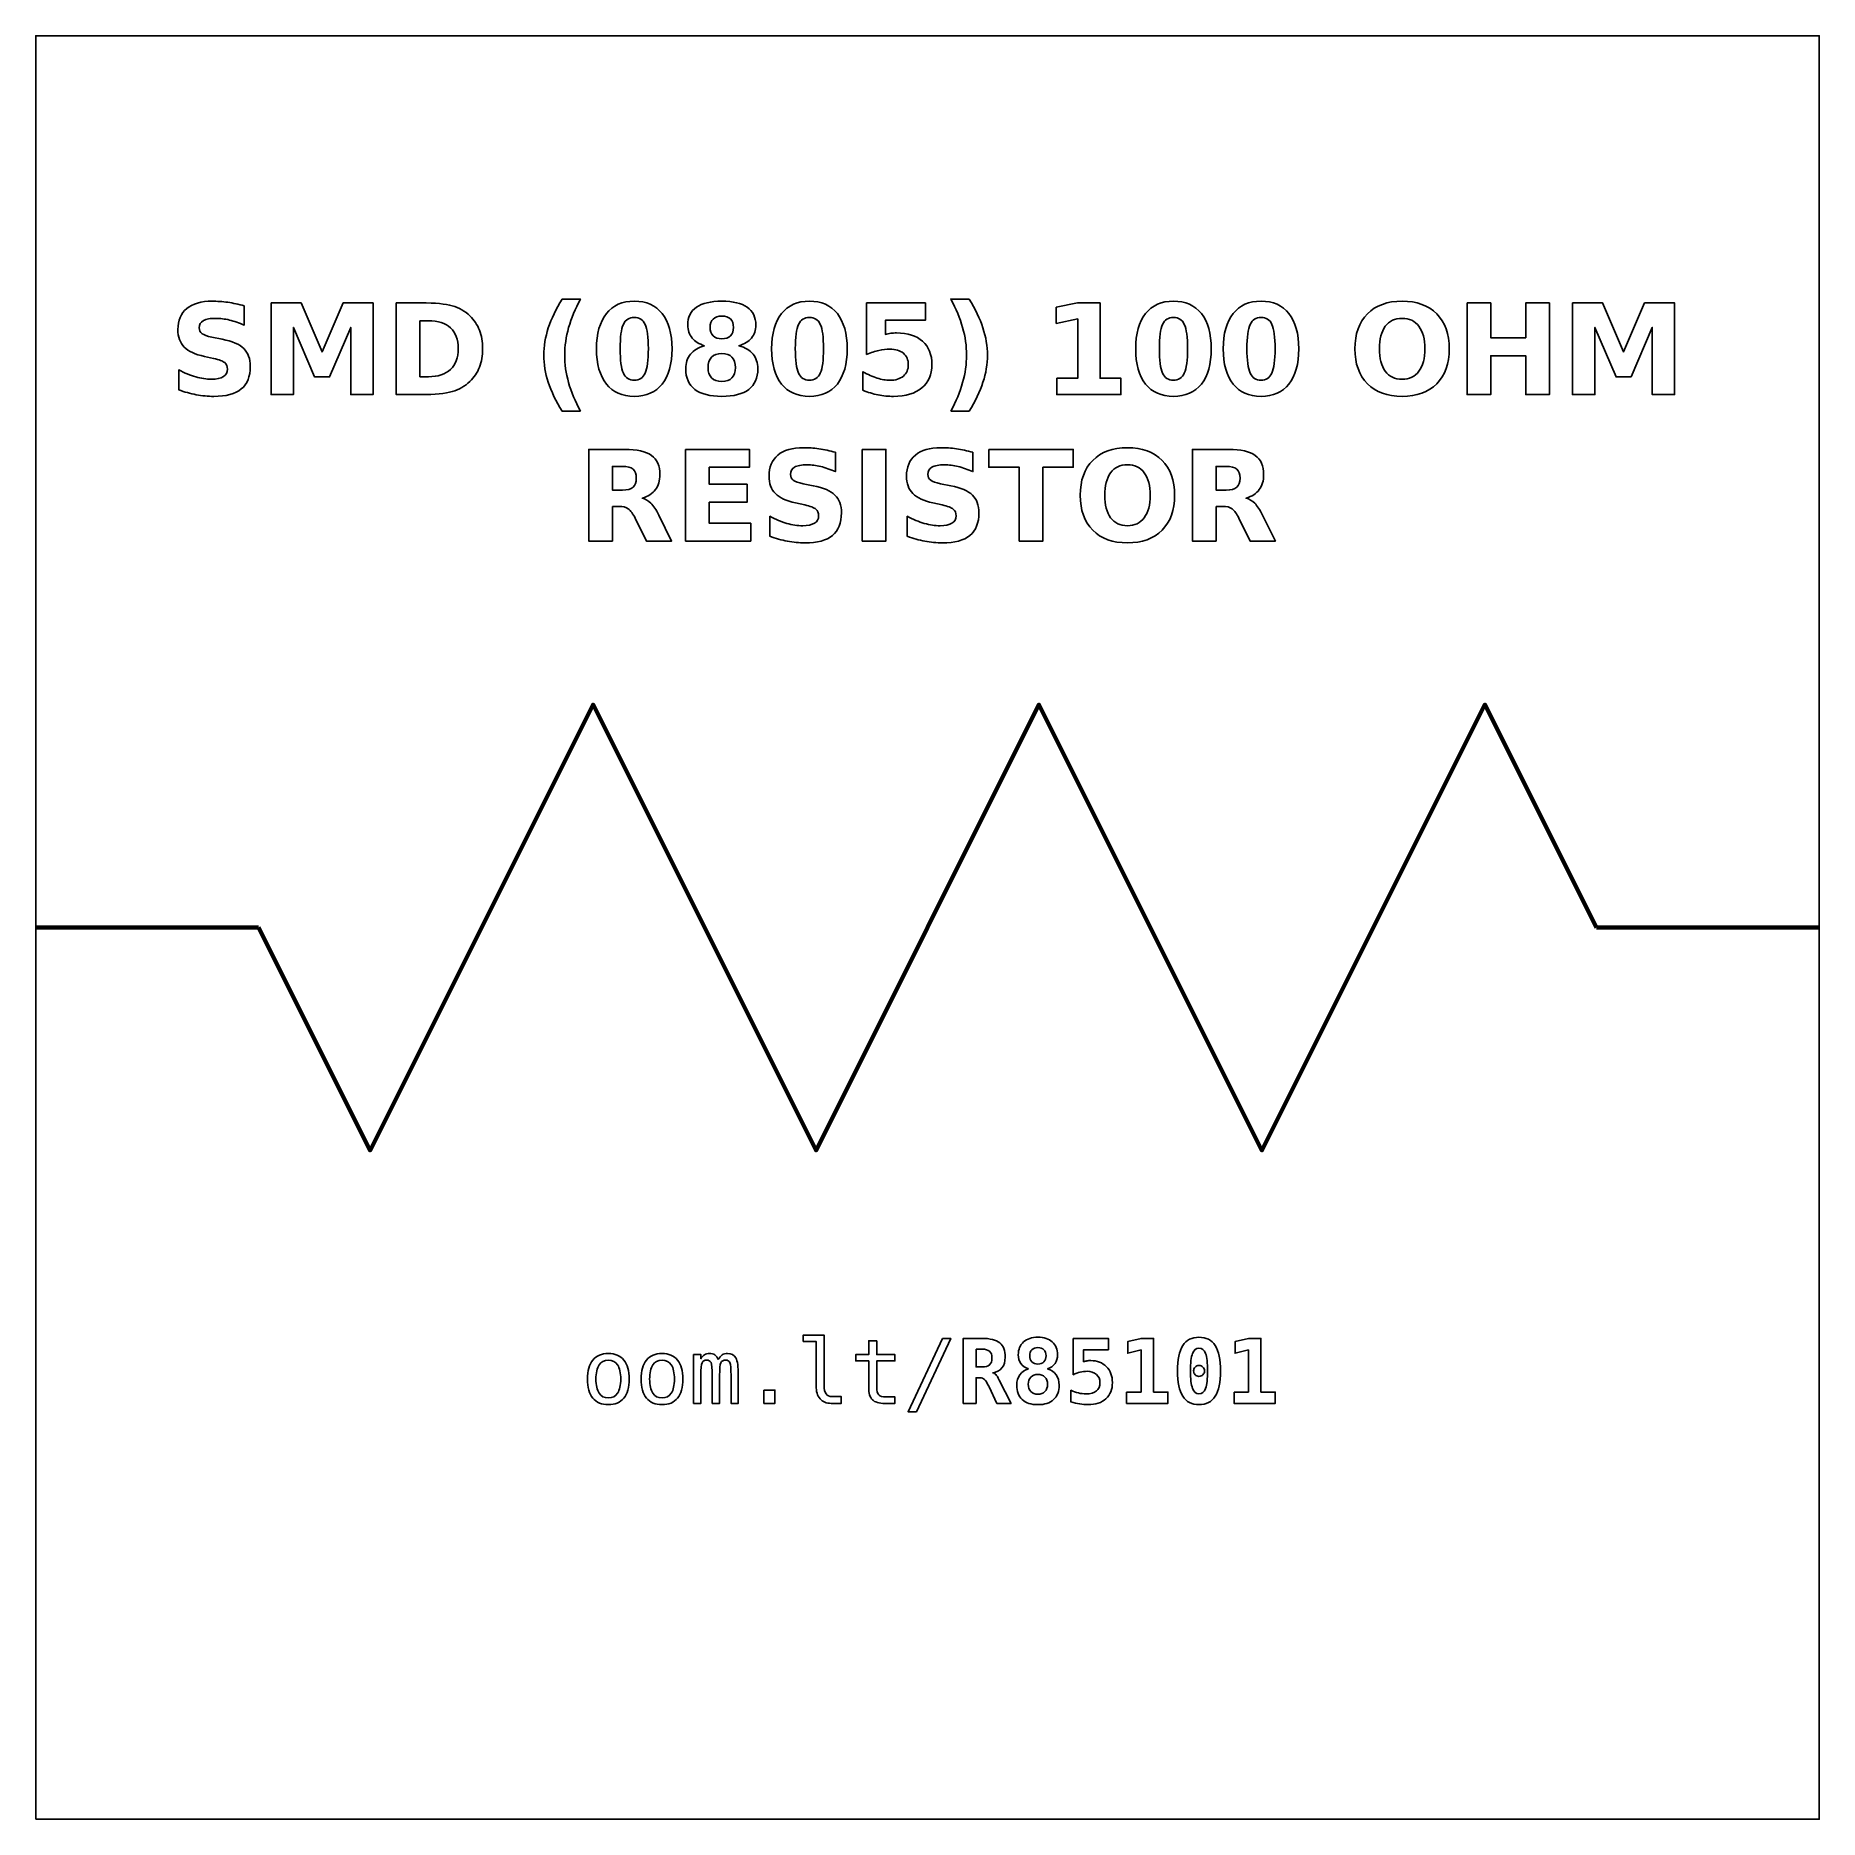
# Model space of a CAD drawing. Header units: centimetres. Extents: x -11.5 to -9.5, y -15.85 to -13.85.
import ezdxf

# ---------------------------------------------------------------- set-up
doc = ezdxf.new("R2010")
doc.units = ezdxf.units.CM
doc.header["$MEASUREMENT"] = 0
doc.layers.add('Layer 1', color=7, linetype='Continuous')

msp = doc.modelspace()

# ---------------------------------------------------------------- linework, layer by layer
at = {"layer": 'Layer 1', "color": 7}
msp.add_lwpolyline([(-11.5, -15.85), (-9.5, -15.85), (-9.5, -13.85), (-11.5, -13.85), (-11.5, -15.85)], close=True, dxfattribs=at)
at = {"layer": 'Layer 1', "color": 250}
for points, knots in [([(-11.26613, -14.15284), (-11.26613, -14.15284), (-11.26613, -14.17459), (-11.26613, -14.17459), (-11.26613, -14.17459), (-11.27178, -14.17207), (-11.2773, -14.17017), (-11.28266, -14.16888), (-11.28266, -14.16888), (-11.28805, -14.16758), (-11.29313, -14.16695), (-11.2979, -14.16695), (-11.2979, -14.16695), (-11.30423, -14.16695), (-11.30893, -14.16782), (-11.31197, -14.16956), (-11.31197, -14.16956), (-11.315, -14.17132), (-11.31651, -14.17403), (-11.31651, -14.1777), (-11.31651, -14.1777), (-11.31651, -14.18045), (-11.3155, -14.18261), (-11.31345, -14.18414), (-11.31345, -14.18414), (-11.3114, -14.18567), (-11.30769, -14.18701), (-11.3023, -14.18811), (-11.3023, -14.18811), (-11.3023, -14.18811), (-11.29101, -14.19037), (-11.29101, -14.19037), (-11.29101, -14.19037), (-11.27956, -14.19268), (-11.27145, -14.19616), (-11.26663, -14.20086), (-11.26663, -14.20086), (-11.2618, -14.20554), (-11.25938, -14.2122), (-11.25938, -14.22083), (-11.25938, -14.22083), (-11.25938, -14.23219), (-11.26274, -14.24063), (-11.26947, -14.24616), (-11.26947, -14.24616), (-11.2762, -14.25168), (-11.28647, -14.25446), (-11.3003, -14.25446), (-11.3003, -14.25446), (-11.30684, -14.25446), (-11.31338, -14.25385), (-11.31994, -14.2526), (-11.31994, -14.2526), (-11.3265, -14.25135), (-11.33309, -14.24952), (-11.33965, -14.2471), (-11.33965, -14.2471), (-11.33965, -14.2471), (-11.33965, -14.22471), (-11.33965, -14.22471), (-11.33965, -14.22471), (-11.33309, -14.22819), (-11.32674, -14.23082), (-11.3206, -14.23259), (-11.3206, -14.23259), (-11.31446, -14.23435), (-11.30856, -14.23524), (-11.30287, -14.23524), (-11.30287, -14.23524), (-11.29708, -14.23524), (-11.29264, -14.23428), (-11.28956, -14.23235), (-11.28956, -14.23235), (-11.28647, -14.23042), (-11.28495, -14.22767), (-11.28495, -14.22407), (-11.28495, -14.22407), (-11.28495, -14.22087), (-11.28598, -14.21838), (-11.28807, -14.21664), (-11.28807, -14.21664), (-11.29017, -14.2149), (-11.29433, -14.21333), (-11.30059, -14.21196), (-11.30059, -14.21196), (-11.30059, -14.21196), (-11.31086, -14.20968), (-11.31086, -14.20968), (-11.31086, -14.20968), (-11.32114, -14.20747), (-11.32867, -14.20397), (-11.33342, -14.19914), (-11.33342, -14.19914), (-11.33817, -14.19432), (-11.34054, -14.18781), (-11.34054, -14.17965), (-11.34054, -14.17965), (-11.34054, -14.16939), (-11.33723, -14.16151), (-11.33062, -14.15601), (-11.33062, -14.15601), (-11.32401, -14.15048), (-11.31451, -14.14773), (-11.30209, -14.14773), (-11.30209, -14.14773), (-11.29645, -14.14773), (-11.29064, -14.14816), (-11.28466, -14.149), (-11.28466, -14.149), (-11.27869, -14.14985), (-11.27251, -14.15112), (-11.26613, -14.15284)], [0, 0, 0, 0, 0.0357143, 0.0357143, 0.0357143, 0.0357143, 0.0714286, 0.0714286, 0.0714286, 0.0714286, 0.1071429, 0.1071429, 0.1071429, 0.1071429, 0.1428571, 0.1428571, 0.1428571, 0.1428571, 0.1785714, 0.1785714, 0.1785714, 0.1785714, 0.2142857, 0.2142857, 0.2142857, 0.2142857, 0.25, 0.25, 0.25, 0.25, 0.2857143, 0.2857143, 0.2857143, 0.2857143, 0.3214286, 0.3214286, 0.3214286, 0.3214286, 0.3571429, 0.3571429, 0.3571429, 0.3571429, 0.3928571, 0.3928571, 0.3928571, 0.3928571, 0.4285714, 0.4285714, 0.4285714, 0.4285714, 0.4642857, 0.4642857, 0.4642857, 0.4642857, 0.5, 0.5, 0.5, 0.5, 0.5357143, 0.5357143, 0.5357143, 0.5357143, 0.5714286, 0.5714286, 0.5714286, 0.5714286, 0.6071429, 0.6071429, 0.6071429, 0.6071429, 0.6428571, 0.6428571, 0.6428571, 0.6428571, 0.6785714, 0.6785714, 0.6785714, 0.6785714, 0.7142857, 0.7142857, 0.7142857, 0.7142857, 0.75, 0.75, 0.75, 0.75, 0.7857143, 0.7857143, 0.7857143, 0.7857143, 0.8214286, 0.8214286, 0.8214286, 0.8214286, 0.8571429, 0.8571429, 0.8571429, 0.8571429, 0.8928571, 0.8928571, 0.8928571, 0.8928571, 0.9285714, 0.9285714, 0.9285714, 0.9285714, 0.9642857, 0.9642857, 0.9642857, 0.9642857, 1, 1, 1, 1]), ([(-11.2361, -14.14959), (-11.2361, -14.14959), (-11.20235, -14.14959), (-11.20235, -14.14959), (-11.20235, -14.14959), (-11.20235, -14.14959), (-11.1789, -14.20465), (-11.1789, -14.20465), (-11.1789, -14.20465), (-11.1789, -14.20465), (-11.15534, -14.14959), (-11.15534, -14.14959), (-11.15534, -14.14959), (-11.15534, -14.14959), (-11.12166, -14.14959), (-11.12166, -14.14959), (-11.12166, -14.14959), (-11.12166, -14.14959), (-11.12166, -14.25246), (-11.12166, -14.25246), (-11.12166, -14.25246), (-11.12166, -14.25246), (-11.14673, -14.25246), (-11.14673, -14.25246), (-11.14673, -14.25246), (-11.14673, -14.25246), (-11.14673, -14.17722), (-11.14673, -14.17722), (-11.14673, -14.17722), (-11.14673, -14.17722), (-11.17044, -14.23268), (-11.17044, -14.23268), (-11.17044, -14.23268), (-11.17044, -14.23268), (-11.18725, -14.23268), (-11.18725, -14.23268), (-11.18725, -14.23268), (-11.18725, -14.23268), (-11.21096, -14.17722), (-11.21096, -14.17722), (-11.21096, -14.17722), (-11.21096, -14.17722), (-11.21096, -14.25246), (-11.21096, -14.25246), (-11.21096, -14.25246), (-11.21096, -14.25246), (-11.2361, -14.25246), (-11.2361, -14.25246), (-11.2361, -14.25246), (-11.2361, -14.25246), (-11.2361, -14.14959), (-11.2361, -14.14959)], [0, 0, 0, 0, 0.0769231, 0.0769231, 0.0769231, 0.0769231, 0.1538462, 0.1538462, 0.1538462, 0.1538462, 0.2307692, 0.2307692, 0.2307692, 0.2307692, 0.3076923, 0.3076923, 0.3076923, 0.3076923, 0.3846154, 0.3846154, 0.3846154, 0.3846154, 0.4615385, 0.4615385, 0.4615385, 0.4615385, 0.5384615, 0.5384615, 0.5384615, 0.5384615, 0.6153846, 0.6153846, 0.6153846, 0.6153846, 0.6923077, 0.6923077, 0.6923077, 0.6923077, 0.7692308, 0.7692308, 0.7692308, 0.7692308, 0.8461538, 0.8461538, 0.8461538, 0.8461538, 0.9230769, 0.9230769, 0.9230769, 0.9230769, 1, 1, 1, 1]), ([(-11.09567, -14.14959), (-11.09567, -14.14959), (-11.06768, -14.14959), (-11.06768, -14.14959), (-11.06768, -14.14959), (-11.05207, -14.14959), (-11.04045, -14.1507), (-11.03281, -14.15293), (-11.03281, -14.15293), (-11.02516, -14.15516), (-11.0186, -14.15893), (-11.01312, -14.16427), (-11.01312, -14.16427), (-11.0083, -14.1689), (-11.00473, -14.17426), (-11.00237, -14.18033), (-11.00237, -14.18033), (-11.00005, -14.18637), (-10.99887, -14.19324), (-10.99887, -14.20093), (-10.99887, -14.20093), (-10.99887, -14.20869), (-11.00005, -14.21561), (-11.00237, -14.2217), (-11.00237, -14.2217), (-11.00473, -14.22779), (-11.0083, -14.23315), (-11.01312, -14.23778), (-11.01312, -14.23778), (-11.01865, -14.24312), (-11.02526, -14.24689), (-11.03297, -14.24912), (-11.03297, -14.24912), (-11.04069, -14.25135), (-11.05226, -14.25246), (-11.06768, -14.25246), (-11.06768, -14.25246), (-11.06768, -14.25246), (-11.09567, -14.25246), (-11.09567, -14.25246), (-11.09567, -14.25246), (-11.09567, -14.25246), (-11.09567, -14.14959), (-11.09567, -14.14959)], [0, 0, 0, 0, 0.0909091, 0.0909091, 0.0909091, 0.0909091, 0.1818182, 0.1818182, 0.1818182, 0.1818182, 0.2727273, 0.2727273, 0.2727273, 0.2727273, 0.3636364, 0.3636364, 0.3636364, 0.3636364, 0.4545455, 0.4545455, 0.4545455, 0.4545455, 0.5454545, 0.5454545, 0.5454545, 0.5454545, 0.6363636, 0.6363636, 0.6363636, 0.6363636, 0.7272727, 0.7272727, 0.7272727, 0.7272727, 0.8181818, 0.8181818, 0.8181818, 0.8181818, 0.9090909, 0.9090909, 0.9090909, 0.9090909, 1, 1, 1, 1]), ([(-10.88918, -14.27106), (-10.88918, -14.27106), (-10.90964, -14.27106), (-10.90964, -14.27106), (-10.90964, -14.27106), (-10.91667, -14.25973), (-10.92187, -14.24893), (-10.92521, -14.2387), (-10.92521, -14.2387), (-10.92857, -14.22849), (-10.93024, -14.21836), (-10.93024, -14.20829), (-10.93024, -14.20829), (-10.93024, -14.19823), (-10.92855, -14.18804), (-10.92519, -14.17774), (-10.92519, -14.17774), (-10.9218, -14.16742), (-10.91663, -14.15665), (-10.90964, -14.14538), (-10.90964, -14.14538), (-10.90964, -14.14538), (-10.88918, -14.14538), (-10.88918, -14.14538), (-10.88918, -14.14538), (-10.89506, -14.15627), (-10.89946, -14.16692), (-10.9024, -14.17732), (-10.9024, -14.17732), (-10.90534, -14.18771), (-10.90682, -14.19799), (-10.90682, -14.20815), (-10.90682, -14.20815), (-10.90682, -14.21831), (-10.90536, -14.22859), (-10.90245, -14.23903), (-10.90245, -14.23903), (-10.89953, -14.24945), (-10.89511, -14.26013), (-10.88918, -14.27106)], [0, 0, 0, 0, 0.1, 0.1, 0.1, 0.1, 0.2, 0.2, 0.2, 0.2, 0.3, 0.3, 0.3, 0.3, 0.4, 0.4, 0.4, 0.4, 0.5, 0.5, 0.5, 0.5, 0.6, 0.6, 0.6, 0.6, 0.7, 0.7, 0.7, 0.7, 0.8, 0.8, 0.8, 0.8, 0.9, 0.9, 0.9, 0.9, 1, 1, 1, 1]), ([(-10.78645, -14.20112), (-10.78645, -14.21817), (-10.79012, -14.23132), (-10.79748, -14.24058), (-10.79748, -14.24058), (-10.80482, -14.24983), (-10.81526, -14.25446), (-10.82876, -14.25446), (-10.82876, -14.25446), (-10.84231, -14.25446), (-10.85277, -14.24983), (-10.86011, -14.24058), (-10.86011, -14.24058), (-10.86747, -14.23132), (-10.87114, -14.21817), (-10.87114, -14.20112), (-10.87114, -14.20112), (-10.87114, -14.18405), (-10.86747, -14.17087), (-10.86011, -14.16161), (-10.86011, -14.16161), (-10.85277, -14.15237), (-10.84231, -14.14773), (-10.82876, -14.14773), (-10.82876, -14.14773), (-10.81526, -14.14773), (-10.80482, -14.15237), (-10.79748, -14.16161), (-10.79748, -14.16161), (-10.79012, -14.17087), (-10.78645, -14.18405), (-10.78645, -14.20112)], [0, 0, 0, 0, 0.125, 0.125, 0.125, 0.125, 0.25, 0.25, 0.25, 0.25, 0.375, 0.375, 0.375, 0.375, 0.5, 0.5, 0.5, 0.5, 0.625, 0.625, 0.625, 0.625, 0.75, 0.75, 0.75, 0.75, 0.875, 0.875, 0.875, 0.875, 1, 1, 1, 1]), ([(-10.74995, -14.19769), (-10.75618, -14.1958), (-10.76089, -14.19291), (-10.76406, -14.18901), (-10.76406, -14.18901), (-10.76724, -14.1851), (-10.76881, -14.18024), (-10.76881, -14.1744), (-10.76881, -14.1744), (-10.76881, -14.16572), (-10.76557, -14.15909), (-10.7591, -14.15455), (-10.7591, -14.15455), (-10.75263, -14.15001), (-10.74311, -14.14773), (-10.73057, -14.14773), (-10.73057, -14.14773), (-10.71813, -14.14773), (-10.70865, -14.14999), (-10.70218, -14.15453), (-10.70218, -14.15453), (-10.69572, -14.15905), (-10.69247, -14.16568), (-10.69247, -14.1744), (-10.69247, -14.1744), (-10.69247, -14.18024), (-10.69407, -14.1851), (-10.69724, -14.18901), (-10.69724, -14.18901), (-10.70044, -14.19291), (-10.70517, -14.1958), (-10.7114, -14.19769), (-10.7114, -14.19769), (-10.70442, -14.19961), (-10.69915, -14.20274), (-10.6956, -14.20709), (-10.6956, -14.20709), (-10.69205, -14.21142), (-10.69026, -14.2169), (-10.69026, -14.22353), (-10.69026, -14.22353), (-10.69026, -14.23372), (-10.69365, -14.24143), (-10.70042, -14.24663), (-10.70042, -14.24663), (-10.70719, -14.25185), (-10.71726, -14.25446), (-10.73057, -14.25446), (-10.73057, -14.25446), (-10.74395, -14.25446), (-10.75404, -14.25185), (-10.76086, -14.24663), (-10.76086, -14.24663), (-10.76768, -14.24143), (-10.77109, -14.23372), (-10.77109, -14.22353), (-10.77109, -14.22353), (-10.77109, -14.2169), (-10.7693, -14.21142), (-10.76575, -14.20709), (-10.76575, -14.20709), (-10.7622, -14.20274), (-10.75693, -14.19961), (-10.74995, -14.19769)], [0, 0, 0, 0, 0.0625, 0.0625, 0.0625, 0.0625, 0.125, 0.125, 0.125, 0.125, 0.1875, 0.1875, 0.1875, 0.1875, 0.25, 0.25, 0.25, 0.25, 0.3125, 0.3125, 0.3125, 0.3125, 0.375, 0.375, 0.375, 0.375, 0.4375, 0.4375, 0.4375, 0.4375, 0.5, 0.5, 0.5, 0.5, 0.5625, 0.5625, 0.5625, 0.5625, 0.625, 0.625, 0.625, 0.625, 0.6875, 0.6875, 0.6875, 0.6875, 0.75, 0.75, 0.75, 0.75, 0.8125, 0.8125, 0.8125, 0.8125, 0.875, 0.875, 0.875, 0.875, 0.9375, 0.9375, 0.9375, 0.9375, 1, 1, 1, 1]), ([(-10.59007, -14.20112), (-10.59007, -14.21817), (-10.59374, -14.23132), (-10.6011, -14.24058), (-10.6011, -14.24058), (-10.60844, -14.24983), (-10.61888, -14.25446), (-10.63238, -14.25446), (-10.63238, -14.25446), (-10.64593, -14.25446), (-10.65639, -14.24983), (-10.66373, -14.24058), (-10.66373, -14.24058), (-10.67109, -14.23132), (-10.67476, -14.21817), (-10.67476, -14.20112), (-10.67476, -14.20112), (-10.67476, -14.18405), (-10.67109, -14.17087), (-10.66373, -14.16161), (-10.66373, -14.16161), (-10.65639, -14.15237), (-10.64593, -14.14773), (-10.63238, -14.14773), (-10.63238, -14.14773), (-10.61888, -14.14773), (-10.60844, -14.15237), (-10.6011, -14.16161), (-10.6011, -14.16161), (-10.59374, -14.17087), (-10.59007, -14.18405), (-10.59007, -14.20112)], [0, 0, 0, 0, 0.125, 0.125, 0.125, 0.125, 0.25, 0.25, 0.25, 0.25, 0.375, 0.375, 0.375, 0.375, 0.5, 0.5, 0.5, 0.5, 0.625, 0.625, 0.625, 0.625, 0.75, 0.75, 0.75, 0.75, 0.875, 0.875, 0.875, 0.875, 1, 1, 1, 1]), ([(-10.56836, -14.14959), (-10.56836, -14.14959), (-10.50242, -14.14959), (-10.50242, -14.14959), (-10.50242, -14.14959), (-10.50242, -14.14959), (-10.50242, -14.16909), (-10.50242, -14.16909), (-10.50242, -14.16909), (-10.50242, -14.16909), (-10.54722, -14.16909), (-10.54722, -14.16909), (-10.54722, -14.16909), (-10.54722, -14.16909), (-10.54722, -14.18501), (-10.54722, -14.18501), (-10.54722, -14.18501), (-10.5452, -14.18447), (-10.54317, -14.18405), (-10.54113, -14.18374), (-10.54113, -14.18374), (-10.53908, -14.18343), (-10.53694, -14.18329), (-10.53475, -14.18329), (-10.53475, -14.18329), (-10.5222, -14.18329), (-10.51244, -14.18642), (-10.50545, -14.1927), (-10.50545, -14.1927), (-10.49847, -14.19896), (-10.49499, -14.2077), (-10.49499, -14.2189), (-10.49499, -14.2189), (-10.49499, -14.23002), (-10.4988, -14.23873), (-10.50639, -14.24503), (-10.50639, -14.24503), (-10.51399, -14.25131), (-10.52455, -14.25446), (-10.53805, -14.25446), (-10.53805, -14.25446), (-10.54388, -14.25446), (-10.54967, -14.25389), (-10.55538, -14.25277), (-10.55538, -14.25277), (-10.5611, -14.25164), (-10.56679, -14.24994), (-10.57243, -14.24764), (-10.57243, -14.24764), (-10.57243, -14.24764), (-10.57243, -14.22675), (-10.57243, -14.22675), (-10.57243, -14.22675), (-10.56683, -14.22998), (-10.56152, -14.23238), (-10.55649, -14.23397), (-10.55649, -14.23397), (-10.55145, -14.2356), (-10.5467, -14.2364), (-10.54226, -14.2364), (-10.54226, -14.2364), (-10.53581, -14.2364), (-10.53076, -14.23482), (-10.52706, -14.23167), (-10.52706, -14.23167), (-10.52337, -14.22854), (-10.52151, -14.22429), (-10.52151, -14.2189), (-10.52151, -14.2189), (-10.52151, -14.21349), (-10.52337, -14.20923), (-10.52706, -14.20611), (-10.52706, -14.20611), (-10.53076, -14.20298), (-10.53581, -14.20143), (-10.54226, -14.20143), (-10.54226, -14.20143), (-10.54607, -14.20143), (-10.55014, -14.20192), (-10.55444, -14.20291), (-10.55444, -14.20291), (-10.55877, -14.20389), (-10.5634, -14.20542), (-10.56836, -14.20749), (-10.56836, -14.20749), (-10.56836, -14.20749), (-10.56836, -14.14959), (-10.56836, -14.14959)], [0, 0, 0, 0, 0.0454545, 0.0454545, 0.0454545, 0.0454545, 0.0909091, 0.0909091, 0.0909091, 0.0909091, 0.1363636, 0.1363636, 0.1363636, 0.1363636, 0.1818182, 0.1818182, 0.1818182, 0.1818182, 0.2272727, 0.2272727, 0.2272727, 0.2272727, 0.2727273, 0.2727273, 0.2727273, 0.2727273, 0.3181818, 0.3181818, 0.3181818, 0.3181818, 0.3636364, 0.3636364, 0.3636364, 0.3636364, 0.4090909, 0.4090909, 0.4090909, 0.4090909, 0.4545455, 0.4545455, 0.4545455, 0.4545455, 0.5, 0.5, 0.5, 0.5, 0.5454545, 0.5454545, 0.5454545, 0.5454545, 0.5909091, 0.5909091, 0.5909091, 0.5909091, 0.6363636, 0.6363636, 0.6363636, 0.6363636, 0.6818182, 0.6818182, 0.6818182, 0.6818182, 0.7272727, 0.7272727, 0.7272727, 0.7272727, 0.7727273, 0.7727273, 0.7727273, 0.7727273, 0.8181818, 0.8181818, 0.8181818, 0.8181818, 0.8636364, 0.8636364, 0.8636364, 0.8636364, 0.9090909, 0.9090909, 0.9090909, 0.9090909, 0.9545455, 0.9545455, 0.9545455, 0.9545455, 1, 1, 1, 1]), ([(-10.47384, -14.27106), (-10.46796, -14.26013), (-10.46354, -14.24945), (-10.4606, -14.23903), (-10.4606, -14.23903), (-10.45766, -14.22859), (-10.4562, -14.21831), (-10.4562, -14.20815), (-10.4562, -14.20815), (-10.4562, -14.19799), (-10.45766, -14.18771), (-10.4606, -14.17732), (-10.4606, -14.17732), (-10.46354, -14.16692), (-10.46796, -14.15627), (-10.47384, -14.14538), (-10.47384, -14.14538), (-10.47384, -14.14538), (-10.45338, -14.14538), (-10.45338, -14.14538), (-10.45338, -14.14538), (-10.4464, -14.15665), (-10.44122, -14.16742), (-10.43783, -14.17774), (-10.43783, -14.17774), (-10.43447, -14.18804), (-10.43278, -14.19823), (-10.43278, -14.20829), (-10.43278, -14.20829), (-10.43278, -14.21836), (-10.43445, -14.22849), (-10.43781, -14.2387), (-10.43781, -14.2387), (-10.44115, -14.24893), (-10.44635, -14.25973), (-10.45338, -14.27106), (-10.45338, -14.27106), (-10.45338, -14.27106), (-10.47384, -14.27106), (-10.47384, -14.27106)], [0, 0, 0, 0, 0.1, 0.1, 0.1, 0.1, 0.2, 0.2, 0.2, 0.2, 0.3, 0.3, 0.3, 0.3, 0.4, 0.4, 0.4, 0.4, 0.5, 0.5, 0.5, 0.5, 0.6, 0.6, 0.6, 0.6, 0.7, 0.7, 0.7, 0.7, 0.8, 0.8, 0.8, 0.8, 0.9, 0.9, 0.9, 0.9, 1, 1, 1, 1]), ([(-10.35498, -14.23414), (-10.35498, -14.23414), (-10.33155, -14.23414), (-10.33155, -14.23414), (-10.33155, -14.23414), (-10.33155, -14.23414), (-10.33155, -14.16765), (-10.33155, -14.16765), (-10.33155, -14.16765), (-10.33155, -14.16765), (-10.35559, -14.17262), (-10.35559, -14.17262), (-10.35559, -14.17262), (-10.35559, -14.17262), (-10.35559, -14.15455), (-10.35559, -14.15455), (-10.35559, -14.15455), (-10.35559, -14.15455), (-10.33169, -14.14959), (-10.33169, -14.14959), (-10.33169, -14.14959), (-10.33169, -14.14959), (-10.30648, -14.14959), (-10.30648, -14.14959), (-10.30648, -14.14959), (-10.30648, -14.14959), (-10.30648, -14.23414), (-10.30648, -14.23414), (-10.30648, -14.23414), (-10.30648, -14.23414), (-10.28306, -14.23414), (-10.28306, -14.23414), (-10.28306, -14.23414), (-10.28306, -14.23414), (-10.28306, -14.25246), (-10.28306, -14.25246), (-10.28306, -14.25246), (-10.28306, -14.25246), (-10.35498, -14.25246), (-10.35498, -14.25246), (-10.35498, -14.25246), (-10.35498, -14.25246), (-10.35498, -14.23414), (-10.35498, -14.23414)], [0, 0, 0, 0, 0.0909091, 0.0909091, 0.0909091, 0.0909091, 0.1818182, 0.1818182, 0.1818182, 0.1818182, 0.2727273, 0.2727273, 0.2727273, 0.2727273, 0.3636364, 0.3636364, 0.3636364, 0.3636364, 0.4545455, 0.4545455, 0.4545455, 0.4545455, 0.5454545, 0.5454545, 0.5454545, 0.5454545, 0.6363636, 0.6363636, 0.6363636, 0.6363636, 0.7272727, 0.7272727, 0.7272727, 0.7272727, 0.8181818, 0.8181818, 0.8181818, 0.8181818, 0.9090909, 0.9090909, 0.9090909, 0.9090909, 1, 1, 1, 1]), ([(-10.18188, -14.20112), (-10.18188, -14.21817), (-10.18555, -14.23132), (-10.19291, -14.24058), (-10.19291, -14.24058), (-10.20025, -14.24983), (-10.21069, -14.25446), (-10.22419, -14.25446), (-10.22419, -14.25446), (-10.23774, -14.25446), (-10.2482, -14.24983), (-10.25554, -14.24058), (-10.25554, -14.24058), (-10.2629, -14.23132), (-10.26657, -14.21817), (-10.26657, -14.20112), (-10.26657, -14.20112), (-10.26657, -14.18405), (-10.2629, -14.17087), (-10.25554, -14.16161), (-10.25554, -14.16161), (-10.2482, -14.15237), (-10.23774, -14.14773), (-10.22419, -14.14773), (-10.22419, -14.14773), (-10.21069, -14.14773), (-10.20025, -14.15237), (-10.19291, -14.16161), (-10.19291, -14.16161), (-10.18555, -14.17087), (-10.18188, -14.18405), (-10.18188, -14.20112)], [0, 0, 0, 0, 0.125, 0.125, 0.125, 0.125, 0.25, 0.25, 0.25, 0.25, 0.375, 0.375, 0.375, 0.375, 0.5, 0.5, 0.5, 0.5, 0.625, 0.625, 0.625, 0.625, 0.75, 0.75, 0.75, 0.75, 0.875, 0.875, 0.875, 0.875, 1, 1, 1, 1]), ([(-10.08369, -14.20112), (-10.08369, -14.21817), (-10.08736, -14.23132), (-10.09472, -14.24058), (-10.09472, -14.24058), (-10.10206, -14.24983), (-10.1125, -14.25446), (-10.126, -14.25446), (-10.126, -14.25446), (-10.13955, -14.25446), (-10.15001, -14.24983), (-10.15735, -14.24058), (-10.15735, -14.24058), (-10.16471, -14.23132), (-10.16838, -14.21817), (-10.16838, -14.20112), (-10.16838, -14.20112), (-10.16838, -14.18405), (-10.16471, -14.17087), (-10.15735, -14.16161), (-10.15735, -14.16161), (-10.15001, -14.15237), (-10.13955, -14.14773), (-10.126, -14.14773), (-10.126, -14.14773), (-10.1125, -14.14773), (-10.10206, -14.15237), (-10.09472, -14.16161), (-10.09472, -14.16161), (-10.08736, -14.17087), (-10.08369, -14.18405), (-10.08369, -14.20112)], [0, 0, 0, 0, 0.125, 0.125, 0.125, 0.125, 0.25, 0.25, 0.25, 0.25, 0.375, 0.375, 0.375, 0.375, 0.5, 0.5, 0.5, 0.5, 0.625, 0.625, 0.625, 0.625, 0.75, 0.75, 0.75, 0.75, 0.875, 0.875, 0.875, 0.875, 1, 1, 1, 1]), ([(-9.96786, -14.14773), (-9.95133, -14.14773), (-9.93837, -14.15246), (-9.92901, -14.16194), (-9.92901, -14.16194), (-9.91963, -14.17139), (-9.91495, -14.18444), (-9.91495, -14.20112), (-9.91495, -14.20112), (-9.91495, -14.21775), (-9.91963, -14.2308), (-9.92901, -14.24025), (-9.92901, -14.24025), (-9.93837, -14.24973), (-9.95133, -14.25446), (-9.96786, -14.25446), (-9.96786, -14.25446), (-9.98435, -14.25446), (-9.99728, -14.24973), (-10.00669, -14.24025), (-10.00669, -14.24025), (-10.01607, -14.2308), (-10.02078, -14.21775), (-10.02078, -14.20112), (-10.02078, -14.20112), (-10.02078, -14.18444), (-10.01607, -14.17139), (-10.00669, -14.16194), (-10.00669, -14.16194), (-9.99728, -14.15246), (-9.98435, -14.14773), (-9.96786, -14.14773)], [0, 0, 0, 0, 0.125, 0.125, 0.125, 0.125, 0.25, 0.25, 0.25, 0.25, 0.375, 0.375, 0.375, 0.375, 0.5, 0.5, 0.5, 0.5, 0.625, 0.625, 0.625, 0.625, 0.75, 0.75, 0.75, 0.75, 0.875, 0.875, 0.875, 0.875, 1, 1, 1, 1]), ([(-9.89488, -14.14959), (-9.89488, -14.14959), (-9.86835, -14.14959), (-9.86835, -14.14959), (-9.86835, -14.14959), (-9.86835, -14.14959), (-9.86835, -14.1888), (-9.86835, -14.1888), (-9.86835, -14.1888), (-9.86835, -14.1888), (-9.82922, -14.1888), (-9.82922, -14.1888), (-9.82922, -14.1888), (-9.82922, -14.1888), (-9.82922, -14.14959), (-9.82922, -14.14959), (-9.82922, -14.14959), (-9.82922, -14.14959), (-9.80269, -14.14959), (-9.80269, -14.14959), (-9.80269, -14.14959), (-9.80269, -14.14959), (-9.80269, -14.25246), (-9.80269, -14.25246), (-9.80269, -14.25246), (-9.80269, -14.25246), (-9.82922, -14.25246), (-9.82922, -14.25246), (-9.82922, -14.25246), (-9.82922, -14.25246), (-9.82922, -14.20886), (-9.82922, -14.20886), (-9.82922, -14.20886), (-9.82922, -14.20886), (-9.86835, -14.20886), (-9.86835, -14.20886), (-9.86835, -14.20886), (-9.86835, -14.20886), (-9.86835, -14.25246), (-9.86835, -14.25246), (-9.86835, -14.25246), (-9.86835, -14.25246), (-9.89488, -14.25246), (-9.89488, -14.25246), (-9.89488, -14.25246), (-9.89488, -14.25246), (-9.89488, -14.14959), (-9.89488, -14.14959)], [0, 0, 0, 0, 0.0833333, 0.0833333, 0.0833333, 0.0833333, 0.1666667, 0.1666667, 0.1666667, 0.1666667, 0.25, 0.25, 0.25, 0.25, 0.3333333, 0.3333333, 0.3333333, 0.3333333, 0.4166667, 0.4166667, 0.4166667, 0.4166667, 0.5, 0.5, 0.5, 0.5, 0.5833333, 0.5833333, 0.5833333, 0.5833333, 0.6666667, 0.6666667, 0.6666667, 0.6666667, 0.75, 0.75, 0.75, 0.75, 0.8333333, 0.8333333, 0.8333333, 0.8333333, 0.9166667, 0.9166667, 0.9166667, 0.9166667, 1, 1, 1, 1]), ([(-9.77679, -14.14959), (-9.77679, -14.14959), (-9.74304, -14.14959), (-9.74304, -14.14959), (-9.74304, -14.14959), (-9.74304, -14.14959), (-9.71959, -14.20465), (-9.71959, -14.20465), (-9.71959, -14.20465), (-9.71959, -14.20465), (-9.69603, -14.14959), (-9.69603, -14.14959), (-9.69603, -14.14959), (-9.69603, -14.14959), (-9.66235, -14.14959), (-9.66235, -14.14959), (-9.66235, -14.14959), (-9.66235, -14.14959), (-9.66235, -14.25246), (-9.66235, -14.25246), (-9.66235, -14.25246), (-9.66235, -14.25246), (-9.68742, -14.25246), (-9.68742, -14.25246), (-9.68742, -14.25246), (-9.68742, -14.25246), (-9.68742, -14.17722), (-9.68742, -14.17722), (-9.68742, -14.17722), (-9.68742, -14.17722), (-9.71113, -14.23268), (-9.71113, -14.23268), (-9.71113, -14.23268), (-9.71113, -14.23268), (-9.72794, -14.23268), (-9.72794, -14.23268), (-9.72794, -14.23268), (-9.72794, -14.23268), (-9.75165, -14.17722), (-9.75165, -14.17722), (-9.75165, -14.17722), (-9.75165, -14.17722), (-9.75165, -14.25246), (-9.75165, -14.25246), (-9.75165, -14.25246), (-9.75165, -14.25246), (-9.77679, -14.25246), (-9.77679, -14.25246), (-9.77679, -14.25246), (-9.77679, -14.25246), (-9.77679, -14.14959), (-9.77679, -14.14959)], [0, 0, 0, 0, 0.0769231, 0.0769231, 0.0769231, 0.0769231, 0.1538462, 0.1538462, 0.1538462, 0.1538462, 0.2307692, 0.2307692, 0.2307692, 0.2307692, 0.3076923, 0.3076923, 0.3076923, 0.3076923, 0.3846154, 0.3846154, 0.3846154, 0.3846154, 0.4615385, 0.4615385, 0.4615385, 0.4615385, 0.5384615, 0.5384615, 0.5384615, 0.5384615, 0.6153846, 0.6153846, 0.6153846, 0.6153846, 0.6923077, 0.6923077, 0.6923077, 0.6923077, 0.7692308, 0.7692308, 0.7692308, 0.7692308, 0.8461538, 0.8461538, 0.8461538, 0.8461538, 0.9230769, 0.9230769, 0.9230769, 0.9230769, 1, 1, 1, 1]), ([(-11.06914, -14.16965), (-11.06914, -14.16965), (-11.06914, -14.2324), (-11.06914, -14.2324), (-11.06914, -14.2324), (-11.06914, -14.2324), (-11.05964, -14.2324), (-11.05964, -14.2324), (-11.05964, -14.2324), (-11.0488, -14.2324), (-11.04052, -14.22972), (-11.03481, -14.22433), (-11.03481, -14.22433), (-11.02909, -14.21897), (-11.02622, -14.21116), (-11.02622, -14.20093), (-11.02622, -14.20093), (-11.02622, -14.19072), (-11.02907, -14.18296), (-11.03476, -14.17765), (-11.03476, -14.17765), (-11.04045, -14.17231), (-11.04875, -14.16965), (-11.05964, -14.16965), (-11.05964, -14.16965), (-11.05964, -14.16965), (-11.06914, -14.16965), (-11.06914, -14.16965)], [0, 0, 0, 0, 0.1428571, 0.1428571, 0.1428571, 0.1428571, 0.2857143, 0.2857143, 0.2857143, 0.2857143, 0.4285714, 0.4285714, 0.4285714, 0.4285714, 0.5714286, 0.5714286, 0.5714286, 0.5714286, 0.7142857, 0.7142857, 0.7142857, 0.7142857, 0.8571429, 0.8571429, 0.8571429, 0.8571429, 1, 1, 1, 1]), ([(-10.81298, -14.20093), (-10.81298, -14.18807), (-10.81418, -14.17901), (-10.8166, -14.17374), (-10.8166, -14.17374), (-10.819, -14.1685), (-10.82307, -14.16587), (-10.82876, -14.16587), (-10.82876, -14.16587), (-10.83445, -14.16587), (-10.83852, -14.1685), (-10.84097, -14.17374), (-10.84097, -14.17374), (-10.84339, -14.17901), (-10.84461, -14.18807), (-10.84461, -14.20093), (-10.84461, -14.20093), (-10.84461, -14.21391), (-10.84339, -14.22309), (-10.84097, -14.2284), (-10.84097, -14.2284), (-10.83852, -14.23374), (-10.83445, -14.2364), (-10.82876, -14.2364), (-10.82876, -14.2364), (-10.82312, -14.2364), (-10.81907, -14.23374), (-10.81662, -14.2284), (-10.81662, -14.2284), (-10.8142, -14.22309), (-10.81298, -14.21391), (-10.81298, -14.20093)], [0, 0, 0, 0, 0.125, 0.125, 0.125, 0.125, 0.25, 0.25, 0.25, 0.25, 0.375, 0.375, 0.375, 0.375, 0.5, 0.5, 0.5, 0.5, 0.625, 0.625, 0.625, 0.625, 0.75, 0.75, 0.75, 0.75, 0.875, 0.875, 0.875, 0.875, 1, 1, 1, 1]), ([(-10.74374, -14.17708), (-10.74374, -14.18118), (-10.74261, -14.18433), (-10.74033, -14.18651), (-10.74033, -14.18651), (-10.73805, -14.18873), (-10.7348, -14.18983), (-10.73057, -14.18983), (-10.73057, -14.18983), (-10.72643, -14.18983), (-10.72323, -14.18873), (-10.721, -14.18651), (-10.721, -14.18651), (-10.71874, -14.18433), (-10.71761, -14.18118), (-10.71761, -14.17708), (-10.71761, -14.17708), (-10.71761, -14.17299), (-10.71874, -14.16986), (-10.721, -14.16768), (-10.721, -14.16768), (-10.72323, -14.16549), (-10.72643, -14.16441), (-10.73057, -14.16441), (-10.73057, -14.16441), (-10.7348, -14.16441), (-10.73805, -14.16551), (-10.74033, -14.16772), (-10.74033, -14.16772), (-10.74261, -14.16991), (-10.74374, -14.17304), (-10.74374, -14.17708)], [0, 0, 0, 0, 0.125, 0.125, 0.125, 0.125, 0.25, 0.25, 0.25, 0.25, 0.375, 0.375, 0.375, 0.375, 0.5, 0.5, 0.5, 0.5, 0.625, 0.625, 0.625, 0.625, 0.75, 0.75, 0.75, 0.75, 0.875, 0.875, 0.875, 0.875, 1, 1, 1, 1]), ([(-10.6166, -14.20093), (-10.6166, -14.18807), (-10.6178, -14.17901), (-10.62022, -14.17374), (-10.62022, -14.17374), (-10.62262, -14.1685), (-10.62669, -14.16587), (-10.63238, -14.16587), (-10.63238, -14.16587), (-10.63807, -14.16587), (-10.64214, -14.1685), (-10.64459, -14.17374), (-10.64459, -14.17374), (-10.64701, -14.17901), (-10.64823, -14.18807), (-10.64823, -14.20093), (-10.64823, -14.20093), (-10.64823, -14.21391), (-10.64701, -14.22309), (-10.64459, -14.2284), (-10.64459, -14.2284), (-10.64214, -14.23374), (-10.63807, -14.2364), (-10.63238, -14.2364), (-10.63238, -14.2364), (-10.62674, -14.2364), (-10.62269, -14.23374), (-10.62024, -14.2284), (-10.62024, -14.2284), (-10.61782, -14.22309), (-10.6166, -14.21391), (-10.6166, -14.20093)], [0, 0, 0, 0, 0.125, 0.125, 0.125, 0.125, 0.25, 0.25, 0.25, 0.25, 0.375, 0.375, 0.375, 0.375, 0.5, 0.5, 0.5, 0.5, 0.625, 0.625, 0.625, 0.625, 0.75, 0.75, 0.75, 0.75, 0.875, 0.875, 0.875, 0.875, 1, 1, 1, 1]), ([(-10.20841, -14.20093), (-10.20841, -14.18807), (-10.20961, -14.17901), (-10.21203, -14.17374), (-10.21203, -14.17374), (-10.21443, -14.1685), (-10.2185, -14.16587), (-10.22419, -14.16587), (-10.22419, -14.16587), (-10.22988, -14.16587), (-10.23395, -14.1685), (-10.2364, -14.17374), (-10.2364, -14.17374), (-10.23882, -14.17901), (-10.24004, -14.18807), (-10.24004, -14.20093), (-10.24004, -14.20093), (-10.24004, -14.21391), (-10.23882, -14.22309), (-10.2364, -14.2284), (-10.2364, -14.2284), (-10.23395, -14.23374), (-10.22988, -14.2364), (-10.22419, -14.2364), (-10.22419, -14.2364), (-10.21855, -14.2364), (-10.2145, -14.23374), (-10.21205, -14.2284), (-10.21205, -14.2284), (-10.20963, -14.22309), (-10.20841, -14.21391), (-10.20841, -14.20093)], [0, 0, 0, 0, 0.125, 0.125, 0.125, 0.125, 0.25, 0.25, 0.25, 0.25, 0.375, 0.375, 0.375, 0.375, 0.5, 0.5, 0.5, 0.5, 0.625, 0.625, 0.625, 0.625, 0.75, 0.75, 0.75, 0.75, 0.875, 0.875, 0.875, 0.875, 1, 1, 1, 1]), ([(-10.11022, -14.20093), (-10.11022, -14.18807), (-10.11142, -14.17901), (-10.11384, -14.17374), (-10.11384, -14.17374), (-10.11624, -14.1685), (-10.12031, -14.16587), (-10.126, -14.16587), (-10.126, -14.16587), (-10.13169, -14.16587), (-10.13576, -14.1685), (-10.13821, -14.17374), (-10.13821, -14.17374), (-10.14063, -14.17901), (-10.14185, -14.18807), (-10.14185, -14.20093), (-10.14185, -14.20093), (-10.14185, -14.21391), (-10.14063, -14.22309), (-10.13821, -14.2284), (-10.13821, -14.2284), (-10.13576, -14.23374), (-10.13169, -14.2364), (-10.126, -14.2364), (-10.126, -14.2364), (-10.12036, -14.2364), (-10.11631, -14.23374), (-10.11386, -14.2284), (-10.11386, -14.2284), (-10.11144, -14.22309), (-10.11022, -14.21391), (-10.11022, -14.20093)], [0, 0, 0, 0, 0.125, 0.125, 0.125, 0.125, 0.25, 0.25, 0.25, 0.25, 0.375, 0.375, 0.375, 0.375, 0.5, 0.5, 0.5, 0.5, 0.625, 0.625, 0.625, 0.625, 0.75, 0.75, 0.75, 0.75, 0.875, 0.875, 0.875, 0.875, 1, 1, 1, 1]), ([(-9.96786, -14.16695), (-9.97595, -14.16695), (-9.98221, -14.16993), (-9.98668, -14.17591), (-9.98668, -14.17591), (-9.99112, -14.18188), (-9.99336, -14.19028), (-9.99336, -14.20112), (-9.99336, -14.20112), (-9.99336, -14.21194), (-9.99112, -14.22031), (-9.98668, -14.22628), (-9.98668, -14.22628), (-9.98221, -14.23226), (-9.97595, -14.23524), (-9.96786, -14.23524), (-9.96786, -14.23524), (-9.95972, -14.23524), (-9.95345, -14.23226), (-9.94898, -14.22628), (-9.94898, -14.22628), (-9.94453, -14.22031), (-9.9423, -14.21194), (-9.9423, -14.20112), (-9.9423, -14.20112), (-9.9423, -14.19028), (-9.94453, -14.18188), (-9.94898, -14.17591), (-9.94898, -14.17591), (-9.95345, -14.16993), (-9.95972, -14.16695), (-9.96786, -14.16695)], [0, 0, 0, 0, 0.125, 0.125, 0.125, 0.125, 0.25, 0.25, 0.25, 0.25, 0.375, 0.375, 0.375, 0.375, 0.5, 0.5, 0.5, 0.5, 0.625, 0.625, 0.625, 0.625, 0.75, 0.75, 0.75, 0.75, 0.875, 0.875, 0.875, 0.875, 1, 1, 1, 1]), ([(-10.73057, -14.20643), (-10.73553, -14.20643), (-10.73937, -14.2078), (-10.74202, -14.2105), (-10.74202, -14.2105), (-10.74468, -14.21321), (-10.74602, -14.21709), (-10.74602, -14.22214), (-10.74602, -14.22214), (-10.74602, -14.2272), (-10.74468, -14.23106), (-10.74202, -14.23376), (-10.74202, -14.23376), (-10.73937, -14.23644), (-10.73553, -14.23778), (-10.73057, -14.23778), (-10.73057, -14.23778), (-10.72565, -14.23778), (-10.72189, -14.23644), (-10.71926, -14.23376), (-10.71926, -14.23376), (-10.71665, -14.23106), (-10.71533, -14.2272), (-10.71533, -14.22214), (-10.71533, -14.22214), (-10.71533, -14.21704), (-10.71665, -14.21316), (-10.71926, -14.21046), (-10.71926, -14.21046), (-10.72189, -14.20778), (-10.72565, -14.20643), (-10.73057, -14.20643)], [0, 0, 0, 0, 0.125, 0.125, 0.125, 0.125, 0.25, 0.25, 0.25, 0.25, 0.375, 0.375, 0.375, 0.375, 0.5, 0.5, 0.5, 0.5, 0.625, 0.625, 0.625, 0.625, 0.75, 0.75, 0.75, 0.75, 0.875, 0.875, 0.875, 0.875, 1, 1, 1, 1]), ([(-10.85334, -14.37779), (-10.85334, -14.37779), (-10.85334, -14.41671), (-10.85334, -14.41671), (-10.85334, -14.41671), (-10.85334, -14.41671), (-10.87987, -14.41671), (-10.87987, -14.41671), (-10.87987, -14.41671), (-10.87987, -14.41671), (-10.87987, -14.31384), (-10.87987, -14.31384), (-10.87987, -14.31384), (-10.87987, -14.31384), (-10.83935, -14.31384), (-10.83935, -14.31384), (-10.83935, -14.31384), (-10.8258, -14.31384), (-10.81585, -14.31612), (-10.80955, -14.32066), (-10.80955, -14.32066), (-10.80323, -14.3252), (-10.80007, -14.3324), (-10.80007, -14.34223), (-10.80007, -14.34223), (-10.80007, -14.34902), (-10.80172, -14.35462), (-10.80499, -14.35897), (-10.80499, -14.35897), (-10.80828, -14.36335), (-10.81324, -14.36657), (-10.81985, -14.36862), (-10.81985, -14.36862), (-10.81623, -14.36946), (-10.81296, -14.37132), (-10.81009, -14.37424), (-10.81009, -14.37424), (-10.80722, -14.37715), (-10.80433, -14.38157), (-10.80139, -14.3875), (-10.80139, -14.3875), (-10.80139, -14.3875), (-10.78697, -14.41671), (-10.78697, -14.41671), (-10.78697, -14.41671), (-10.78697, -14.41671), (-10.81524, -14.41671), (-10.81524, -14.41671), (-10.81524, -14.41671), (-10.81524, -14.41671), (-10.82778, -14.39115), (-10.82778, -14.39115), (-10.82778, -14.39115), (-10.83029, -14.38602), (-10.83286, -14.38249), (-10.83547, -14.38061), (-10.83547, -14.38061), (-10.83806, -14.37873), (-10.84151, -14.37779), (-10.84584, -14.37779), (-10.84584, -14.37779), (-10.84584, -14.37779), (-10.85334, -14.37779), (-10.85334, -14.37779)], [0, 0, 0, 0, 0.0625, 0.0625, 0.0625, 0.0625, 0.125, 0.125, 0.125, 0.125, 0.1875, 0.1875, 0.1875, 0.1875, 0.25, 0.25, 0.25, 0.25, 0.3125, 0.3125, 0.3125, 0.3125, 0.375, 0.375, 0.375, 0.375, 0.4375, 0.4375, 0.4375, 0.4375, 0.5, 0.5, 0.5, 0.5, 0.5625, 0.5625, 0.5625, 0.5625, 0.625, 0.625, 0.625, 0.625, 0.6875, 0.6875, 0.6875, 0.6875, 0.75, 0.75, 0.75, 0.75, 0.8125, 0.8125, 0.8125, 0.8125, 0.875, 0.875, 0.875, 0.875, 0.9375, 0.9375, 0.9375, 0.9375, 1, 1, 1, 1]), ([(-10.77122, -14.31384), (-10.77122, -14.31384), (-10.69963, -14.31384), (-10.69963, -14.31384), (-10.69963, -14.31384), (-10.69963, -14.31384), (-10.69963, -14.3339), (-10.69963, -14.3339), (-10.69963, -14.3339), (-10.69963, -14.3339), (-10.74469, -14.3339), (-10.74469, -14.3339), (-10.74469, -14.3339), (-10.74469, -14.3339), (-10.74469, -14.35305), (-10.74469, -14.35305), (-10.74469, -14.35305), (-10.74469, -14.35305), (-10.70234, -14.35305), (-10.70234, -14.35305), (-10.70234, -14.35305), (-10.70234, -14.35305), (-10.70234, -14.37311), (-10.70234, -14.37311), (-10.70234, -14.37311), (-10.70234, -14.37311), (-10.74469, -14.37311), (-10.74469, -14.37311), (-10.74469, -14.37311), (-10.74469, -14.37311), (-10.74469, -14.39665), (-10.74469, -14.39665), (-10.74469, -14.39665), (-10.74469, -14.39665), (-10.69813, -14.39665), (-10.69813, -14.39665), (-10.69813, -14.39665), (-10.69813, -14.39665), (-10.69813, -14.41671), (-10.69813, -14.41671), (-10.69813, -14.41671), (-10.69813, -14.41671), (-10.77122, -14.41671), (-10.77122, -14.41671), (-10.77122, -14.41671), (-10.77122, -14.41671), (-10.77122, -14.31384), (-10.77122, -14.31384)], [0, 0, 0, 0, 0.0833333, 0.0833333, 0.0833333, 0.0833333, 0.1666667, 0.1666667, 0.1666667, 0.1666667, 0.25, 0.25, 0.25, 0.25, 0.3333333, 0.3333333, 0.3333333, 0.3333333, 0.4166667, 0.4166667, 0.4166667, 0.4166667, 0.5, 0.5, 0.5, 0.5, 0.5833333, 0.5833333, 0.5833333, 0.5833333, 0.6666667, 0.6666667, 0.6666667, 0.6666667, 0.75, 0.75, 0.75, 0.75, 0.8333333, 0.8333333, 0.8333333, 0.8333333, 0.9166667, 0.9166667, 0.9166667, 0.9166667, 1, 1, 1, 1]), ([(-10.60323, -14.31709), (-10.60323, -14.31709), (-10.60323, -14.33884), (-10.60323, -14.33884), (-10.60323, -14.33884), (-10.60888, -14.33632), (-10.6144, -14.33442), (-10.61976, -14.33313), (-10.61976, -14.33313), (-10.62515, -14.33183), (-10.63023, -14.3312), (-10.635, -14.3312), (-10.635, -14.3312), (-10.64133, -14.3312), (-10.64603, -14.33207), (-10.64907, -14.33381), (-10.64907, -14.33381), (-10.6521, -14.33557), (-10.65361, -14.33828), (-10.65361, -14.34195), (-10.65361, -14.34195), (-10.65361, -14.3447), (-10.6526, -14.34686), (-10.65055, -14.34839), (-10.65055, -14.34839), (-10.6485, -14.34992), (-10.64479, -14.35126), (-10.6394, -14.35236), (-10.6394, -14.35236), (-10.6394, -14.35236), (-10.62811, -14.35462), (-10.62811, -14.35462), (-10.62811, -14.35462), (-10.61666, -14.35693), (-10.60855, -14.36041), (-10.60373, -14.36511), (-10.60373, -14.36511), (-10.5989, -14.36979), (-10.59648, -14.37645), (-10.59648, -14.38508), (-10.59648, -14.38508), (-10.59648, -14.39644), (-10.59984, -14.40488), (-10.60657, -14.41041), (-10.60657, -14.41041), (-10.6133, -14.41593), (-10.62357, -14.41871), (-10.6374, -14.41871), (-10.6374, -14.41871), (-10.64394, -14.41871), (-10.65048, -14.4181), (-10.65704, -14.41685), (-10.65704, -14.41685), (-10.6636, -14.4156), (-10.67019, -14.41377), (-10.67675, -14.41135), (-10.67675, -14.41135), (-10.67675, -14.41135), (-10.67675, -14.38896), (-10.67675, -14.38896), (-10.67675, -14.38896), (-10.67019, -14.39244), (-10.66384, -14.39507), (-10.6577, -14.39684), (-10.6577, -14.39684), (-10.65156, -14.3986), (-10.64566, -14.39949), (-10.63997, -14.39949), (-10.63997, -14.39949), (-10.63418, -14.39949), (-10.62974, -14.39853), (-10.62666, -14.3966), (-10.62666, -14.3966), (-10.62357, -14.39467), (-10.62205, -14.39192), (-10.62205, -14.38832), (-10.62205, -14.38832), (-10.62205, -14.38512), (-10.62308, -14.38263), (-10.62517, -14.38089), (-10.62517, -14.38089), (-10.62727, -14.37915), (-10.63143, -14.37758), (-10.63769, -14.37621), (-10.63769, -14.37621), (-10.63769, -14.37621), (-10.64796, -14.37393), (-10.64796, -14.37393), (-10.64796, -14.37393), (-10.65824, -14.37172), (-10.66577, -14.36822), (-10.67052, -14.36339), (-10.67052, -14.36339), (-10.67527, -14.35857), (-10.67764, -14.35206), (-10.67764, -14.3439), (-10.67764, -14.3439), (-10.67764, -14.33364), (-10.67433, -14.32576), (-10.66772, -14.32026), (-10.66772, -14.32026), (-10.66111, -14.31473), (-10.65161, -14.31198), (-10.63919, -14.31198), (-10.63919, -14.31198), (-10.63355, -14.31198), (-10.62774, -14.31241), (-10.62176, -14.31325), (-10.62176, -14.31325), (-10.61579, -14.3141), (-10.60961, -14.31537), (-10.60323, -14.31709)], [0, 0, 0, 0, 0.0357143, 0.0357143, 0.0357143, 0.0357143, 0.0714286, 0.0714286, 0.0714286, 0.0714286, 0.1071429, 0.1071429, 0.1071429, 0.1071429, 0.1428571, 0.1428571, 0.1428571, 0.1428571, 0.1785714, 0.1785714, 0.1785714, 0.1785714, 0.2142857, 0.2142857, 0.2142857, 0.2142857, 0.25, 0.25, 0.25, 0.25, 0.2857143, 0.2857143, 0.2857143, 0.2857143, 0.3214286, 0.3214286, 0.3214286, 0.3214286, 0.3571429, 0.3571429, 0.3571429, 0.3571429, 0.3928571, 0.3928571, 0.3928571, 0.3928571, 0.4285714, 0.4285714, 0.4285714, 0.4285714, 0.4642857, 0.4642857, 0.4642857, 0.4642857, 0.5, 0.5, 0.5, 0.5, 0.5357143, 0.5357143, 0.5357143, 0.5357143, 0.5714286, 0.5714286, 0.5714286, 0.5714286, 0.6071429, 0.6071429, 0.6071429, 0.6071429, 0.6428571, 0.6428571, 0.6428571, 0.6428571, 0.6785714, 0.6785714, 0.6785714, 0.6785714, 0.7142857, 0.7142857, 0.7142857, 0.7142857, 0.75, 0.75, 0.75, 0.75, 0.7857143, 0.7857143, 0.7857143, 0.7857143, 0.8214286, 0.8214286, 0.8214286, 0.8214286, 0.8571429, 0.8571429, 0.8571429, 0.8571429, 0.8928571, 0.8928571, 0.8928571, 0.8928571, 0.9285714, 0.9285714, 0.9285714, 0.9285714, 0.9642857, 0.9642857, 0.9642857, 0.9642857, 1, 1, 1, 1]), ([(-10.5732, -14.31384), (-10.5732, -14.31384), (-10.54667, -14.31384), (-10.54667, -14.31384), (-10.54667, -14.31384), (-10.54667, -14.31384), (-10.54667, -14.41671), (-10.54667, -14.41671), (-10.54667, -14.41671), (-10.54667, -14.41671), (-10.5732, -14.41671), (-10.5732, -14.41671), (-10.5732, -14.41671), (-10.5732, -14.41671), (-10.5732, -14.31384), (-10.5732, -14.31384)], [0, 0, 0, 0, 0.25, 0.25, 0.25, 0.25, 0.5, 0.5, 0.5, 0.5, 0.75, 0.75, 0.75, 0.75, 1, 1, 1, 1]), ([(-10.44912, -14.31709), (-10.44912, -14.31709), (-10.44912, -14.33884), (-10.44912, -14.33884), (-10.44912, -14.33884), (-10.45477, -14.33632), (-10.46029, -14.33442), (-10.46565, -14.33313), (-10.46565, -14.33313), (-10.47104, -14.33183), (-10.47612, -14.3312), (-10.48089, -14.3312), (-10.48089, -14.3312), (-10.48722, -14.3312), (-10.49192, -14.33207), (-10.49496, -14.33381), (-10.49496, -14.33381), (-10.49799, -14.33557), (-10.4995, -14.33828), (-10.4995, -14.34195), (-10.4995, -14.34195), (-10.4995, -14.3447), (-10.49849, -14.34686), (-10.49644, -14.34839), (-10.49644, -14.34839), (-10.49439, -14.34992), (-10.49068, -14.35126), (-10.48529, -14.35236), (-10.48529, -14.35236), (-10.48529, -14.35236), (-10.474, -14.35462), (-10.474, -14.35462), (-10.474, -14.35462), (-10.46255, -14.35693), (-10.45444, -14.36041), (-10.44962, -14.36511), (-10.44962, -14.36511), (-10.44479, -14.36979), (-10.44237, -14.37645), (-10.44237, -14.38508), (-10.44237, -14.38508), (-10.44237, -14.39644), (-10.44573, -14.40488), (-10.45246, -14.41041), (-10.45246, -14.41041), (-10.45919, -14.41593), (-10.46946, -14.41871), (-10.48329, -14.41871), (-10.48329, -14.41871), (-10.48983, -14.41871), (-10.49637, -14.4181), (-10.50293, -14.41685), (-10.50293, -14.41685), (-10.50949, -14.4156), (-10.51608, -14.41377), (-10.52264, -14.41135), (-10.52264, -14.41135), (-10.52264, -14.41135), (-10.52264, -14.38896), (-10.52264, -14.38896), (-10.52264, -14.38896), (-10.51608, -14.39244), (-10.50973, -14.39507), (-10.50359, -14.39684), (-10.50359, -14.39684), (-10.49745, -14.3986), (-10.49155, -14.39949), (-10.48586, -14.39949), (-10.48586, -14.39949), (-10.48007, -14.39949), (-10.47563, -14.39853), (-10.47255, -14.3966), (-10.47255, -14.3966), (-10.46946, -14.39467), (-10.46794, -14.39192), (-10.46794, -14.38832), (-10.46794, -14.38832), (-10.46794, -14.38512), (-10.46897, -14.38263), (-10.47106, -14.38089), (-10.47106, -14.38089), (-10.47316, -14.37915), (-10.47732, -14.37758), (-10.48358, -14.37621), (-10.48358, -14.37621), (-10.48358, -14.37621), (-10.49385, -14.37393), (-10.49385, -14.37393), (-10.49385, -14.37393), (-10.50413, -14.37172), (-10.51166, -14.36822), (-10.51641, -14.36339), (-10.51641, -14.36339), (-10.52116, -14.35857), (-10.52353, -14.35206), (-10.52353, -14.3439), (-10.52353, -14.3439), (-10.52353, -14.33364), (-10.52022, -14.32576), (-10.51361, -14.32026), (-10.51361, -14.32026), (-10.507, -14.31473), (-10.4975, -14.31198), (-10.48508, -14.31198), (-10.48508, -14.31198), (-10.47944, -14.31198), (-10.47363, -14.31241), (-10.46765, -14.31325), (-10.46765, -14.31325), (-10.46168, -14.3141), (-10.4555, -14.31537), (-10.44912, -14.31709)], [0, 0, 0, 0, 0.0357143, 0.0357143, 0.0357143, 0.0357143, 0.0714286, 0.0714286, 0.0714286, 0.0714286, 0.1071429, 0.1071429, 0.1071429, 0.1071429, 0.1428571, 0.1428571, 0.1428571, 0.1428571, 0.1785714, 0.1785714, 0.1785714, 0.1785714, 0.2142857, 0.2142857, 0.2142857, 0.2142857, 0.25, 0.25, 0.25, 0.25, 0.2857143, 0.2857143, 0.2857143, 0.2857143, 0.3214286, 0.3214286, 0.3214286, 0.3214286, 0.3571429, 0.3571429, 0.3571429, 0.3571429, 0.3928571, 0.3928571, 0.3928571, 0.3928571, 0.4285714, 0.4285714, 0.4285714, 0.4285714, 0.4642857, 0.4642857, 0.4642857, 0.4642857, 0.5, 0.5, 0.5, 0.5, 0.5357143, 0.5357143, 0.5357143, 0.5357143, 0.5714286, 0.5714286, 0.5714286, 0.5714286, 0.6071429, 0.6071429, 0.6071429, 0.6071429, 0.6428571, 0.6428571, 0.6428571, 0.6428571, 0.6785714, 0.6785714, 0.6785714, 0.6785714, 0.7142857, 0.7142857, 0.7142857, 0.7142857, 0.75, 0.75, 0.75, 0.75, 0.7857143, 0.7857143, 0.7857143, 0.7857143, 0.8214286, 0.8214286, 0.8214286, 0.8214286, 0.8571429, 0.8571429, 0.8571429, 0.8571429, 0.8928571, 0.8928571, 0.8928571, 0.8928571, 0.9285714, 0.9285714, 0.9285714, 0.9285714, 0.9642857, 0.9642857, 0.9642857, 0.9642857, 1, 1, 1, 1]), ([(-10.43137, -14.31384), (-10.43137, -14.31384), (-10.33657, -14.31384), (-10.33657, -14.31384), (-10.33657, -14.31384), (-10.33657, -14.31384), (-10.33657, -14.3339), (-10.33657, -14.3339), (-10.33657, -14.3339), (-10.33657, -14.3339), (-10.37067, -14.3339), (-10.37067, -14.3339), (-10.37067, -14.3339), (-10.37067, -14.3339), (-10.37067, -14.41671), (-10.37067, -14.41671), (-10.37067, -14.41671), (-10.37067, -14.41671), (-10.3972, -14.41671), (-10.3972, -14.41671), (-10.3972, -14.41671), (-10.3972, -14.41671), (-10.3972, -14.3339), (-10.3972, -14.3339), (-10.3972, -14.3339), (-10.3972, -14.3339), (-10.43137, -14.3339), (-10.43137, -14.3339), (-10.43137, -14.3339), (-10.43137, -14.3339), (-10.43137, -14.31384), (-10.43137, -14.31384)], [0, 0, 0, 0, 0.125, 0.125, 0.125, 0.125, 0.25, 0.25, 0.25, 0.25, 0.375, 0.375, 0.375, 0.375, 0.5, 0.5, 0.5, 0.5, 0.625, 0.625, 0.625, 0.625, 0.75, 0.75, 0.75, 0.75, 0.875, 0.875, 0.875, 0.875, 1, 1, 1, 1]), ([(-10.27584, -14.31198), (-10.25931, -14.31198), (-10.24635, -14.31671), (-10.23699, -14.32619), (-10.23699, -14.32619), (-10.22761, -14.33564), (-10.22293, -14.34869), (-10.22293, -14.36537), (-10.22293, -14.36537), (-10.22293, -14.382), (-10.22761, -14.39505), (-10.23699, -14.4045), (-10.23699, -14.4045), (-10.24635, -14.41398), (-10.25931, -14.41871), (-10.27584, -14.41871), (-10.27584, -14.41871), (-10.29233, -14.41871), (-10.30526, -14.41398), (-10.31467, -14.4045), (-10.31467, -14.4045), (-10.32405, -14.39505), (-10.32876, -14.382), (-10.32876, -14.36537), (-10.32876, -14.36537), (-10.32876, -14.34869), (-10.32405, -14.33564), (-10.31467, -14.32619), (-10.31467, -14.32619), (-10.30526, -14.31671), (-10.29233, -14.31198), (-10.27584, -14.31198)], [0, 0, 0, 0, 0.125, 0.125, 0.125, 0.125, 0.25, 0.25, 0.25, 0.25, 0.375, 0.375, 0.375, 0.375, 0.5, 0.5, 0.5, 0.5, 0.625, 0.625, 0.625, 0.625, 0.75, 0.75, 0.75, 0.75, 0.875, 0.875, 0.875, 0.875, 1, 1, 1, 1]), ([(-10.17633, -14.37779), (-10.17633, -14.37779), (-10.17633, -14.41671), (-10.17633, -14.41671), (-10.17633, -14.41671), (-10.17633, -14.41671), (-10.20286, -14.41671), (-10.20286, -14.41671), (-10.20286, -14.41671), (-10.20286, -14.41671), (-10.20286, -14.31384), (-10.20286, -14.31384), (-10.20286, -14.31384), (-10.20286, -14.31384), (-10.16234, -14.31384), (-10.16234, -14.31384), (-10.16234, -14.31384), (-10.14879, -14.31384), (-10.13884, -14.31612), (-10.13254, -14.32066), (-10.13254, -14.32066), (-10.12622, -14.3252), (-10.12306, -14.3324), (-10.12306, -14.34223), (-10.12306, -14.34223), (-10.12306, -14.34902), (-10.12471, -14.35462), (-10.12798, -14.35897), (-10.12798, -14.35897), (-10.13127, -14.36335), (-10.13623, -14.36657), (-10.14284, -14.36862), (-10.14284, -14.36862), (-10.13922, -14.36946), (-10.13595, -14.37132), (-10.13308, -14.37424), (-10.13308, -14.37424), (-10.13021, -14.37715), (-10.12732, -14.38157), (-10.12438, -14.3875), (-10.12438, -14.3875), (-10.12438, -14.3875), (-10.10996, -14.41671), (-10.10996, -14.41671), (-10.10996, -14.41671), (-10.10996, -14.41671), (-10.13823, -14.41671), (-10.13823, -14.41671), (-10.13823, -14.41671), (-10.13823, -14.41671), (-10.15077, -14.39115), (-10.15077, -14.39115), (-10.15077, -14.39115), (-10.15328, -14.38602), (-10.15585, -14.38249), (-10.15846, -14.38061), (-10.15846, -14.38061), (-10.16105, -14.37873), (-10.1645, -14.37779), (-10.16883, -14.37779), (-10.16883, -14.37779), (-10.16883, -14.37779), (-10.17633, -14.37779), (-10.17633, -14.37779)], [0, 0, 0, 0, 0.0625, 0.0625, 0.0625, 0.0625, 0.125, 0.125, 0.125, 0.125, 0.1875, 0.1875, 0.1875, 0.1875, 0.25, 0.25, 0.25, 0.25, 0.3125, 0.3125, 0.3125, 0.3125, 0.375, 0.375, 0.375, 0.375, 0.4375, 0.4375, 0.4375, 0.4375, 0.5, 0.5, 0.5, 0.5, 0.5625, 0.5625, 0.5625, 0.5625, 0.625, 0.625, 0.625, 0.625, 0.6875, 0.6875, 0.6875, 0.6875, 0.75, 0.75, 0.75, 0.75, 0.8125, 0.8125, 0.8125, 0.8125, 0.875, 0.875, 0.875, 0.875, 0.9375, 0.9375, 0.9375, 0.9375, 1, 1, 1, 1]), ([(-10.84217, -14.35947), (-10.83662, -14.35947), (-10.83262, -14.35843), (-10.83022, -14.35636), (-10.83022, -14.35636), (-10.8278, -14.35429), (-10.8266, -14.35088), (-10.8266, -14.34615), (-10.8266, -14.34615), (-10.8266, -14.34147), (-10.8278, -14.33811), (-10.83022, -14.33609), (-10.83022, -14.33609), (-10.83262, -14.33407), (-10.83662, -14.33306), (-10.84217, -14.33306), (-10.84217, -14.33306), (-10.84217, -14.33306), (-10.85334, -14.33306), (-10.85334, -14.33306), (-10.85334, -14.33306), (-10.85334, -14.33306), (-10.85334, -14.35947), (-10.85334, -14.35947), (-10.85334, -14.35947), (-10.85334, -14.35947), (-10.84217, -14.35947), (-10.84217, -14.35947)], [0, 0, 0, 0, 0.1428571, 0.1428571, 0.1428571, 0.1428571, 0.2857143, 0.2857143, 0.2857143, 0.2857143, 0.4285714, 0.4285714, 0.4285714, 0.4285714, 0.5714286, 0.5714286, 0.5714286, 0.5714286, 0.7142857, 0.7142857, 0.7142857, 0.7142857, 0.8571429, 0.8571429, 0.8571429, 0.8571429, 1, 1, 1, 1]), ([(-10.27584, -14.3312), (-10.28393, -14.3312), (-10.29019, -14.33418), (-10.29466, -14.34016), (-10.29466, -14.34016), (-10.2991, -14.34613), (-10.30134, -14.35453), (-10.30134, -14.36537), (-10.30134, -14.36537), (-10.30134, -14.37619), (-10.2991, -14.38456), (-10.29466, -14.39053), (-10.29466, -14.39053), (-10.29019, -14.39651), (-10.28393, -14.39949), (-10.27584, -14.39949), (-10.27584, -14.39949), (-10.2677, -14.39949), (-10.26143, -14.39651), (-10.25696, -14.39053), (-10.25696, -14.39053), (-10.25251, -14.38456), (-10.25028, -14.37619), (-10.25028, -14.36537), (-10.25028, -14.36537), (-10.25028, -14.35453), (-10.25251, -14.34613), (-10.25696, -14.34016), (-10.25696, -14.34016), (-10.26143, -14.33418), (-10.2677, -14.3312), (-10.27584, -14.3312)], [0, 0, 0, 0, 0.125, 0.125, 0.125, 0.125, 0.25, 0.25, 0.25, 0.25, 0.375, 0.375, 0.375, 0.375, 0.5, 0.5, 0.5, 0.5, 0.625, 0.625, 0.625, 0.625, 0.75, 0.75, 0.75, 0.75, 0.875, 0.875, 0.875, 0.875, 1, 1, 1, 1]), ([(-10.16516, -14.35947), (-10.15961, -14.35947), (-10.15561, -14.35843), (-10.15321, -14.35636), (-10.15321, -14.35636), (-10.15079, -14.35429), (-10.14959, -14.35088), (-10.14959, -14.34615), (-10.14959, -14.34615), (-10.14959, -14.34147), (-10.15079, -14.33811), (-10.15321, -14.33609), (-10.15321, -14.33609), (-10.15561, -14.33407), (-10.15961, -14.33306), (-10.16516, -14.33306), (-10.16516, -14.33306), (-10.16516, -14.33306), (-10.17633, -14.33306), (-10.17633, -14.33306), (-10.17633, -14.33306), (-10.17633, -14.33306), (-10.17633, -14.35947), (-10.17633, -14.35947), (-10.17633, -14.35947), (-10.17633, -14.35947), (-10.16516, -14.35947), (-10.16516, -14.35947)], [0, 0, 0, 0, 0.1428571, 0.1428571, 0.1428571, 0.1428571, 0.2857143, 0.2857143, 0.2857143, 0.2857143, 0.4285714, 0.4285714, 0.4285714, 0.4285714, 0.5714286, 0.5714286, 0.5714286, 0.5714286, 0.7142857, 0.7142857, 0.7142857, 0.7142857, 0.8571429, 0.8571429, 0.8571429, 0.8571429, 1, 1, 1, 1]), ([(-10.61593, -15.3638), (-10.61593, -15.36784), (-10.61519, -15.37087), (-10.61371, -15.37292), (-10.61371, -15.37292), (-10.61223, -15.37497), (-10.61004, -15.376), (-10.60714, -15.376), (-10.60714, -15.376), (-10.60714, -15.376), (-10.59664, -15.376), (-10.59664, -15.376), (-10.59664, -15.376), (-10.59664, -15.376), (-10.59664, -15.38362), (-10.59664, -15.38362), (-10.59664, -15.38362), (-10.59664, -15.38362), (-10.60801, -15.38362), (-10.60801, -15.38362), (-10.60801, -15.38362), (-10.61339, -15.38362), (-10.61754, -15.38189), (-10.62049, -15.37844), (-10.62049, -15.37844), (-10.62344, -15.37499), (-10.62491, -15.3701), (-10.62491, -15.3638), (-10.62491, -15.3638), (-10.62491, -15.3638), (-10.62491, -15.31413), (-10.62491, -15.31413), (-10.62491, -15.31413), (-10.62491, -15.31413), (-10.63931, -15.31413), (-10.63931, -15.31413), (-10.63931, -15.31413), (-10.63931, -15.31413), (-10.63931, -15.3071), (-10.63931, -15.3071), (-10.63931, -15.3071), (-10.63931, -15.3071), (-10.61593, -15.3071), (-10.61593, -15.3071), (-10.61593, -15.3071), (-10.61593, -15.3071), (-10.61593, -15.3638), (-10.61593, -15.3638)], [0, 0, 0, 0, 0.0833333, 0.0833333, 0.0833333, 0.0833333, 0.1666667, 0.1666667, 0.1666667, 0.1666667, 0.25, 0.25, 0.25, 0.25, 0.3333333, 0.3333333, 0.3333333, 0.3333333, 0.4166667, 0.4166667, 0.4166667, 0.4166667, 0.5, 0.5, 0.5, 0.5, 0.5833333, 0.5833333, 0.5833333, 0.5833333, 0.6666667, 0.6666667, 0.6666667, 0.6666667, 0.75, 0.75, 0.75, 0.75, 0.8333333, 0.8333333, 0.8333333, 0.8333333, 0.9166667, 0.9166667, 0.9166667, 0.9166667, 1, 1, 1, 1]), ([(-10.55693, -15.3134), (-10.55693, -15.3134), (-10.55693, -15.32893), (-10.55693, -15.32893), (-10.55693, -15.32893), (-10.55693, -15.32893), (-10.53651, -15.32893), (-10.53651, -15.32893), (-10.53651, -15.32893), (-10.53651, -15.32893), (-10.53651, -15.33592), (-10.53651, -15.33592), (-10.53651, -15.33592), (-10.53651, -15.33592), (-10.55693, -15.33592), (-10.55693, -15.33592), (-10.55693, -15.33592), (-10.55693, -15.33592), (-10.55693, -15.3656), (-10.55693, -15.3656), (-10.55693, -15.3656), (-10.55693, -15.36964), (-10.55617, -15.37245), (-10.55463, -15.37404), (-10.55463, -15.37404), (-10.5531, -15.37564), (-10.55043, -15.37644), (-10.54663, -15.37644), (-10.54663, -15.37644), (-10.54663, -15.37644), (-10.53651, -15.37644), (-10.53651, -15.37644), (-10.53651, -15.37644), (-10.53651, -15.37644), (-10.53651, -15.38362), (-10.53651, -15.38362), (-10.53651, -15.38362), (-10.53651, -15.38362), (-10.5475, -15.38362), (-10.5475, -15.38362), (-10.5475, -15.38362), (-10.55425, -15.38362), (-10.559, -15.38227), (-10.56177, -15.37957), (-10.56177, -15.37957), (-10.56453, -15.37687), (-10.56592, -15.3722), (-10.56592, -15.3656), (-10.56592, -15.3656), (-10.56592, -15.3656), (-10.56592, -15.33592), (-10.56592, -15.33592), (-10.56592, -15.33592), (-10.56592, -15.33592), (-10.58052, -15.33592), (-10.58052, -15.33592), (-10.58052, -15.33592), (-10.58052, -15.33592), (-10.58052, -15.32893), (-10.58052, -15.32893), (-10.58052, -15.32893), (-10.58052, -15.32893), (-10.56592, -15.32893), (-10.56592, -15.32893), (-10.56592, -15.32893), (-10.56592, -15.32893), (-10.56592, -15.3134), (-10.56592, -15.3134), (-10.56592, -15.3134), (-10.56592, -15.3134), (-10.55693, -15.3134), (-10.55693, -15.3134)], [0, 0, 0, 0, 0.0555556, 0.0555556, 0.0555556, 0.0555556, 0.1111111, 0.1111111, 0.1111111, 0.1111111, 0.1666667, 0.1666667, 0.1666667, 0.1666667, 0.2222222, 0.2222222, 0.2222222, 0.2222222, 0.2777778, 0.2777778, 0.2777778, 0.2777778, 0.3333333, 0.3333333, 0.3333333, 0.3333333, 0.3888889, 0.3888889, 0.3888889, 0.3888889, 0.4444444, 0.4444444, 0.4444444, 0.4444444, 0.5, 0.5, 0.5, 0.5, 0.5555556, 0.5555556, 0.5555556, 0.5555556, 0.6111111, 0.6111111, 0.6111111, 0.6111111, 0.6666667, 0.6666667, 0.6666667, 0.6666667, 0.7222222, 0.7222222, 0.7222222, 0.7222222, 0.7777778, 0.7777778, 0.7777778, 0.7777778, 0.8333333, 0.8333333, 0.8333333, 0.8333333, 0.8888889, 0.8888889, 0.8888889, 0.8888889, 0.9444444, 0.9444444, 0.9444444, 0.9444444, 1, 1, 1, 1]), ([(-10.48329, -15.31071), (-10.48329, -15.31071), (-10.474, -15.31071), (-10.474, -15.31071), (-10.474, -15.31071), (-10.474, -15.31071), (-10.51239, -15.3929), (-10.51239, -15.3929), (-10.51239, -15.3929), (-10.51239, -15.3929), (-10.52173, -15.3929), (-10.52173, -15.3929), (-10.52173, -15.3929), (-10.52173, -15.3929), (-10.48329, -15.31071), (-10.48329, -15.31071)], [0, 0, 0, 0, 0.25, 0.25, 0.25, 0.25, 0.5, 0.5, 0.5, 0.5, 0.75, 0.75, 0.75, 0.75, 1, 1, 1, 1]), ([(-10.4271, -15.3492), (-10.42566, -15.34948), (-10.42441, -15.35017), (-10.42336, -15.35123), (-10.42336, -15.35123), (-10.4223, -15.35228), (-10.42101, -15.35435), (-10.41948, -15.3574), (-10.41948, -15.3574), (-10.41948, -15.3574), (-10.40628, -15.38362), (-10.40628, -15.38362), (-10.40628, -15.38362), (-10.40628, -15.38362), (-10.42211, -15.38362), (-10.42211, -15.38362), (-10.42211, -15.38362), (-10.42211, -15.38362), (-10.4309, -15.36522), (-10.4309, -15.36522), (-10.4309, -15.36522), (-10.43116, -15.3647), (-10.43151, -15.36398), (-10.43193, -15.36307), (-10.43193, -15.36307), (-10.4345, -15.35757), (-10.43753, -15.35482), (-10.44101, -15.35482), (-10.44101, -15.35482), (-10.44101, -15.35482), (-10.4456, -15.35482), (-10.4456, -15.35482), (-10.4456, -15.35482), (-10.4456, -15.35482), (-10.4456, -15.38362), (-10.4456, -15.38362), (-10.4456, -15.38362), (-10.4456, -15.38362), (-10.46, -15.38362), (-10.46, -15.38362), (-10.46, -15.38362), (-10.46, -15.38362), (-10.46, -15.31071), (-10.46, -15.31071), (-10.46, -15.31071), (-10.46, -15.31071), (-10.4392, -15.31071), (-10.4392, -15.31071), (-10.4392, -15.31071), (-10.42983, -15.31071), (-10.4231, -15.31238), (-10.41901, -15.3157), (-10.41901, -15.3157), (-10.41493, -15.31901), (-10.41288, -15.32441), (-10.41288, -15.33191), (-10.41288, -15.33191), (-10.41288, -15.33692), (-10.41409, -15.34092), (-10.41655, -15.34388), (-10.41655, -15.34388), (-10.41898, -15.34683), (-10.4225, -15.34862), (-10.4271, -15.3492)], [0, 0, 0, 0, 0.0625, 0.0625, 0.0625, 0.0625, 0.125, 0.125, 0.125, 0.125, 0.1875, 0.1875, 0.1875, 0.1875, 0.25, 0.25, 0.25, 0.25, 0.3125, 0.3125, 0.3125, 0.3125, 0.375, 0.375, 0.375, 0.375, 0.4375, 0.4375, 0.4375, 0.4375, 0.5, 0.5, 0.5, 0.5, 0.5625, 0.5625, 0.5625, 0.5625, 0.625, 0.625, 0.625, 0.625, 0.6875, 0.6875, 0.6875, 0.6875, 0.75, 0.75, 0.75, 0.75, 0.8125, 0.8125, 0.8125, 0.8125, 0.875, 0.875, 0.875, 0.875, 0.9375, 0.9375, 0.9375, 0.9375, 1, 1, 1, 1]), ([(-10.3869, -15.34498), (-10.39059, -15.34372), (-10.39339, -15.34172), (-10.39531, -15.339), (-10.39531, -15.339), (-10.39722, -15.33628), (-10.39819, -15.33296), (-10.39819, -15.32901), (-10.39819, -15.32901), (-10.39819, -15.32296), (-10.39622, -15.31818), (-10.39227, -15.31466), (-10.39227, -15.31466), (-10.38834, -15.31115), (-10.38299, -15.3094), (-10.3762, -15.3094), (-10.3762, -15.3094), (-10.3694, -15.3094), (-10.36404, -15.31115), (-10.3601, -15.31466), (-10.3601, -15.31466), (-10.35615, -15.31818), (-10.35418, -15.32296), (-10.35418, -15.32901), (-10.35418, -15.32901), (-10.35418, -15.33293), (-10.35513, -15.33623), (-10.35702, -15.33895), (-10.35702, -15.33895), (-10.3589, -15.34167), (-10.36165, -15.34368), (-10.36527, -15.34498), (-10.36527, -15.34498), (-10.36124, -15.34622), (-10.35809, -15.34843), (-10.3558, -15.35163), (-10.3558, -15.35163), (-10.35352, -15.35482), (-10.35238, -15.35865), (-10.35238, -15.3631), (-10.35238, -15.3631), (-10.35238, -15.3701), (-10.35445, -15.37552), (-10.35859, -15.37932), (-10.35859, -15.37932), (-10.36272, -15.38314), (-10.3686, -15.38504), (-10.3762, -15.38504), (-10.3762, -15.38504), (-10.38379, -15.38504), (-10.38966, -15.38314), (-10.39379, -15.37932), (-10.39379, -15.37932), (-10.39792, -15.37552), (-10.39999, -15.3701), (-10.39999, -15.3631), (-10.39999, -15.3631), (-10.39999, -15.35862), (-10.39884, -15.35477), (-10.39652, -15.35158), (-10.39652, -15.35158), (-10.39421, -15.34838), (-10.39101, -15.34618), (-10.3869, -15.34498)], [0, 0, 0, 0, 0.0625, 0.0625, 0.0625, 0.0625, 0.125, 0.125, 0.125, 0.125, 0.1875, 0.1875, 0.1875, 0.1875, 0.25, 0.25, 0.25, 0.25, 0.3125, 0.3125, 0.3125, 0.3125, 0.375, 0.375, 0.375, 0.375, 0.4375, 0.4375, 0.4375, 0.4375, 0.5, 0.5, 0.5, 0.5, 0.5625, 0.5625, 0.5625, 0.5625, 0.625, 0.625, 0.625, 0.625, 0.6875, 0.6875, 0.6875, 0.6875, 0.75, 0.75, 0.75, 0.75, 0.8125, 0.8125, 0.8125, 0.8125, 0.875, 0.875, 0.875, 0.875, 0.9375, 0.9375, 0.9375, 0.9375, 1, 1, 1, 1]), ([(-10.33666, -15.31071), (-10.33666, -15.31071), (-10.29706, -15.31071), (-10.29706, -15.31071), (-10.29706, -15.31071), (-10.29706, -15.31071), (-10.29706, -15.32341), (-10.29706, -15.32341), (-10.29706, -15.32341), (-10.29706, -15.32341), (-10.32499, -15.32341), (-10.32499, -15.32341), (-10.32499, -15.32341), (-10.32499, -15.32341), (-10.32499, -15.33693), (-10.32499, -15.33693), (-10.32499, -15.33693), (-10.32383, -15.33648), (-10.32256, -15.33615), (-10.32123, -15.33593), (-10.32123, -15.33593), (-10.31989, -15.33572), (-10.31848, -15.33562), (-10.31698, -15.33562), (-10.31698, -15.33562), (-10.30976, -15.33562), (-10.30389, -15.3379), (-10.29939, -15.34245), (-10.29939, -15.34245), (-10.29491, -15.34702), (-10.29266, -15.35293), (-10.29266, -15.36023), (-10.29266, -15.36023), (-10.29266, -15.36789), (-10.29509, -15.37392), (-10.29996, -15.37837), (-10.29996, -15.37837), (-10.30483, -15.38282), (-10.31146, -15.38504), (-10.31986, -15.38504), (-10.31986, -15.38504), (-10.32298, -15.38504), (-10.32614, -15.38477), (-10.32933, -15.38425), (-10.32933, -15.38425), (-10.33251, -15.38374), (-10.33578, -15.38295), (-10.3391, -15.3819), (-10.3391, -15.3819), (-10.3391, -15.3819), (-10.3391, -15.36892), (-10.3391, -15.36892), (-10.3391, -15.36892), (-10.3364, -15.37025), (-10.33361, -15.37125), (-10.33078, -15.37192), (-10.33078, -15.37192), (-10.32793, -15.37259), (-10.32506, -15.37292), (-10.32219, -15.37292), (-10.32219, -15.37292), (-10.31713, -15.37292), (-10.31326, -15.37184), (-10.31063, -15.36967), (-10.31063, -15.36967), (-10.30799, -15.3675), (-10.30668, -15.36437), (-10.30668, -15.36023), (-10.30668, -15.36023), (-10.30668, -15.35642), (-10.30799, -15.35337), (-10.31061, -15.35107), (-10.31061, -15.35107), (-10.31323, -15.34878), (-10.31673, -15.34763), (-10.32108, -15.34763), (-10.32108, -15.34763), (-10.32366, -15.34763), (-10.32623, -15.34795), (-10.32883, -15.34858), (-10.32883, -15.34858), (-10.33141, -15.34922), (-10.33403, -15.35018), (-10.33666, -15.35145), (-10.33666, -15.35145), (-10.33666, -15.35145), (-10.33666, -15.31071), (-10.33666, -15.31071)], [0, 0, 0, 0, 0.0454545, 0.0454545, 0.0454545, 0.0454545, 0.0909091, 0.0909091, 0.0909091, 0.0909091, 0.1363636, 0.1363636, 0.1363636, 0.1363636, 0.1818182, 0.1818182, 0.1818182, 0.1818182, 0.2272727, 0.2272727, 0.2272727, 0.2272727, 0.2727273, 0.2727273, 0.2727273, 0.2727273, 0.3181818, 0.3181818, 0.3181818, 0.3181818, 0.3636364, 0.3636364, 0.3636364, 0.3636364, 0.4090909, 0.4090909, 0.4090909, 0.4090909, 0.4545455, 0.4545455, 0.4545455, 0.4545455, 0.5, 0.5, 0.5, 0.5, 0.5454545, 0.5454545, 0.5454545, 0.5454545, 0.5909091, 0.5909091, 0.5909091, 0.5909091, 0.6363636, 0.6363636, 0.6363636, 0.6363636, 0.6818182, 0.6818182, 0.6818182, 0.6818182, 0.7272727, 0.7272727, 0.7272727, 0.7272727, 0.7727273, 0.7727273, 0.7727273, 0.7727273, 0.8181818, 0.8181818, 0.8181818, 0.8181818, 0.8636364, 0.8636364, 0.8636364, 0.8636364, 0.9090909, 0.9090909, 0.9090909, 0.9090909, 0.9545455, 0.9545455, 0.9545455, 0.9545455, 1, 1, 1, 1]), ([(-10.27669, -15.37092), (-10.27669, -15.37092), (-10.26057, -15.37092), (-10.26057, -15.37092), (-10.26057, -15.37092), (-10.26057, -15.37092), (-10.26057, -15.3236), (-10.26057, -15.3236), (-10.26057, -15.3236), (-10.26057, -15.3236), (-10.27555, -15.32731), (-10.27555, -15.32731), (-10.27555, -15.32731), (-10.27555, -15.32731), (-10.27555, -15.31433), (-10.27555, -15.31433), (-10.27555, -15.31433), (-10.27555, -15.31433), (-10.26047, -15.31071), (-10.26047, -15.31071), (-10.26047, -15.31071), (-10.26047, -15.31071), (-10.24655, -15.31071), (-10.24655, -15.31071), (-10.24655, -15.31071), (-10.24655, -15.31071), (-10.24655, -15.37092), (-10.24655, -15.37092), (-10.24655, -15.37092), (-10.24655, -15.37092), (-10.23043, -15.37092), (-10.23043, -15.37092), (-10.23043, -15.37092), (-10.23043, -15.37092), (-10.23043, -15.38362), (-10.23043, -15.38362), (-10.23043, -15.38362), (-10.23043, -15.38362), (-10.27669, -15.38362), (-10.27669, -15.38362), (-10.27669, -15.38362), (-10.27669, -15.38362), (-10.27669, -15.37092), (-10.27669, -15.37092)], [0, 0, 0, 0, 0.0909091, 0.0909091, 0.0909091, 0.0909091, 0.1818182, 0.1818182, 0.1818182, 0.1818182, 0.2727273, 0.2727273, 0.2727273, 0.2727273, 0.3636364, 0.3636364, 0.3636364, 0.3636364, 0.4545455, 0.4545455, 0.4545455, 0.4545455, 0.5454545, 0.5454545, 0.5454545, 0.5454545, 0.6363636, 0.6363636, 0.6363636, 0.6363636, 0.7272727, 0.7272727, 0.7272727, 0.7272727, 0.8181818, 0.8181818, 0.8181818, 0.8181818, 0.9090909, 0.9090909, 0.9090909, 0.9090909, 1, 1, 1, 1]), ([(-10.21966, -15.34723), (-10.21966, -15.33462), (-10.21766, -15.32515), (-10.21366, -15.31885), (-10.21366, -15.31885), (-10.20964, -15.31255), (-10.20362, -15.3094), (-10.19557, -15.3094), (-10.19557, -15.3094), (-10.18751, -15.3094), (-10.18147, -15.31253), (-10.17746, -15.31881), (-10.17746, -15.31881), (-10.17345, -15.3251), (-10.17145, -15.33458), (-10.17145, -15.34723), (-10.17145, -15.34723), (-10.17145, -15.35987), (-10.17345, -15.36934), (-10.17746, -15.37562), (-10.17746, -15.37562), (-10.18147, -15.3819), (-10.18751, -15.38504), (-10.19557, -15.38504), (-10.19557, -15.38504), (-10.20362, -15.38504), (-10.20964, -15.38189), (-10.21366, -15.37559), (-10.21366, -15.37559), (-10.21766, -15.36929), (-10.21966, -15.35983), (-10.21966, -15.34723)], [0, 0, 0, 0, 0.125, 0.125, 0.125, 0.125, 0.25, 0.25, 0.25, 0.25, 0.375, 0.375, 0.375, 0.375, 0.5, 0.5, 0.5, 0.5, 0.625, 0.625, 0.625, 0.625, 0.75, 0.75, 0.75, 0.75, 0.875, 0.875, 0.875, 0.875, 1, 1, 1, 1]), ([(-10.15627, -15.37092), (-10.15627, -15.37092), (-10.14015, -15.37092), (-10.14015, -15.37092), (-10.14015, -15.37092), (-10.14015, -15.37092), (-10.14015, -15.3236), (-10.14015, -15.3236), (-10.14015, -15.3236), (-10.14015, -15.3236), (-10.15513, -15.32731), (-10.15513, -15.32731), (-10.15513, -15.32731), (-10.15513, -15.32731), (-10.15513, -15.31433), (-10.15513, -15.31433), (-10.15513, -15.31433), (-10.15513, -15.31433), (-10.14005, -15.31071), (-10.14005, -15.31071), (-10.14005, -15.31071), (-10.14005, -15.31071), (-10.12613, -15.31071), (-10.12613, -15.31071), (-10.12613, -15.31071), (-10.12613, -15.31071), (-10.12613, -15.37092), (-10.12613, -15.37092), (-10.12613, -15.37092), (-10.12613, -15.37092), (-10.11001, -15.37092), (-10.11001, -15.37092), (-10.11001, -15.37092), (-10.11001, -15.37092), (-10.11001, -15.38362), (-10.11001, -15.38362), (-10.11001, -15.38362), (-10.11001, -15.38362), (-10.15627, -15.38362), (-10.15627, -15.38362), (-10.15627, -15.38362), (-10.15627, -15.38362), (-10.15627, -15.37092), (-10.15627, -15.37092)], [0, 0, 0, 0, 0.0909091, 0.0909091, 0.0909091, 0.0909091, 0.1818182, 0.1818182, 0.1818182, 0.1818182, 0.2727273, 0.2727273, 0.2727273, 0.2727273, 0.3636364, 0.3636364, 0.3636364, 0.3636364, 0.4545455, 0.4545455, 0.4545455, 0.4545455, 0.5454545, 0.5454545, 0.5454545, 0.5454545, 0.6363636, 0.6363636, 0.6363636, 0.6363636, 0.7272727, 0.7272727, 0.7272727, 0.7272727, 0.8181818, 0.8181818, 0.8181818, 0.8181818, 0.9090909, 0.9090909, 0.9090909, 0.9090909, 1, 1, 1, 1]), ([(-10.85788, -15.32761), (-10.8503, -15.32761), (-10.8445, -15.33006), (-10.84048, -15.33498), (-10.84048, -15.33498), (-10.83646, -15.3399), (-10.83445, -15.34702), (-10.83445, -15.35632), (-10.83445, -15.35632), (-10.83445, -15.36567), (-10.83645, -15.37279), (-10.84045, -15.37769), (-10.84045, -15.37769), (-10.84447, -15.38259), (-10.85027, -15.38504), (-10.85788, -15.38504), (-10.85788, -15.38504), (-10.86548, -15.38504), (-10.87127, -15.38259), (-10.87529, -15.37769), (-10.87529, -15.37769), (-10.87929, -15.37279), (-10.88129, -15.36567), (-10.88129, -15.35632), (-10.88129, -15.35632), (-10.88129, -15.34702), (-10.87929, -15.3399), (-10.87529, -15.33498), (-10.87529, -15.33498), (-10.87127, -15.33006), (-10.86548, -15.32761), (-10.85788, -15.32761)], [0, 0, 0, 0, 0.125, 0.125, 0.125, 0.125, 0.25, 0.25, 0.25, 0.25, 0.375, 0.375, 0.375, 0.375, 0.5, 0.5, 0.5, 0.5, 0.625, 0.625, 0.625, 0.625, 0.75, 0.75, 0.75, 0.75, 0.875, 0.875, 0.875, 0.875, 1, 1, 1, 1]), ([(-10.85788, -15.33523), (-10.86245, -15.33523), (-10.8659, -15.337), (-10.86825, -15.34055), (-10.86825, -15.34055), (-10.8706, -15.3441), (-10.87177, -15.34937), (-10.87177, -15.35632), (-10.87177, -15.35632), (-10.87177, -15.36325), (-10.8706, -15.3685), (-10.86825, -15.37207), (-10.86825, -15.37207), (-10.8659, -15.37564), (-10.86245, -15.37742), (-10.85788, -15.37742), (-10.85788, -15.37742), (-10.8533, -15.37742), (-10.84983, -15.37564), (-10.84748, -15.37207), (-10.84748, -15.37207), (-10.84513, -15.3685), (-10.84397, -15.36325), (-10.84397, -15.35632), (-10.84397, -15.35632), (-10.84397, -15.34937), (-10.84513, -15.3441), (-10.84748, -15.34055), (-10.84748, -15.34055), (-10.84983, -15.337), (-10.8533, -15.33523), (-10.85788, -15.33523)], [0, 0, 0, 0, 0.125, 0.125, 0.125, 0.125, 0.25, 0.25, 0.25, 0.25, 0.375, 0.375, 0.375, 0.375, 0.5, 0.5, 0.5, 0.5, 0.625, 0.625, 0.625, 0.625, 0.75, 0.75, 0.75, 0.75, 0.875, 0.875, 0.875, 0.875, 1, 1, 1, 1]), ([(-10.79767, -15.32761), (-10.79009, -15.32761), (-10.78429, -15.33006), (-10.78027, -15.33498), (-10.78027, -15.33498), (-10.77625, -15.3399), (-10.77424, -15.34702), (-10.77424, -15.35632), (-10.77424, -15.35632), (-10.77424, -15.36567), (-10.77624, -15.37279), (-10.78024, -15.37769), (-10.78024, -15.37769), (-10.78426, -15.38259), (-10.79006, -15.38504), (-10.79767, -15.38504), (-10.79767, -15.38504), (-10.80527, -15.38504), (-10.81106, -15.38259), (-10.81508, -15.37769), (-10.81508, -15.37769), (-10.81908, -15.37279), (-10.82108, -15.36567), (-10.82108, -15.35632), (-10.82108, -15.35632), (-10.82108, -15.34702), (-10.81908, -15.3399), (-10.81508, -15.33498), (-10.81508, -15.33498), (-10.81106, -15.33006), (-10.80527, -15.32761), (-10.79767, -15.32761)], [0, 0, 0, 0, 0.125, 0.125, 0.125, 0.125, 0.25, 0.25, 0.25, 0.25, 0.375, 0.375, 0.375, 0.375, 0.5, 0.5, 0.5, 0.5, 0.625, 0.625, 0.625, 0.625, 0.75, 0.75, 0.75, 0.75, 0.875, 0.875, 0.875, 0.875, 1, 1, 1, 1]), ([(-10.79767, -15.33523), (-10.80224, -15.33523), (-10.80569, -15.337), (-10.80804, -15.34055), (-10.80804, -15.34055), (-10.81039, -15.3441), (-10.81156, -15.34937), (-10.81156, -15.35632), (-10.81156, -15.35632), (-10.81156, -15.36325), (-10.81039, -15.3685), (-10.80804, -15.37207), (-10.80804, -15.37207), (-10.80569, -15.37564), (-10.80224, -15.37742), (-10.79767, -15.37742), (-10.79767, -15.37742), (-10.79309, -15.37742), (-10.78962, -15.37564), (-10.78727, -15.37207), (-10.78727, -15.37207), (-10.78492, -15.3685), (-10.78376, -15.36325), (-10.78376, -15.35632), (-10.78376, -15.35632), (-10.78376, -15.34937), (-10.78492, -15.3441), (-10.78727, -15.34055), (-10.78727, -15.34055), (-10.78962, -15.337), (-10.79309, -15.33523), (-10.79767, -15.33523)], [0, 0, 0, 0, 0.125, 0.125, 0.125, 0.125, 0.25, 0.25, 0.25, 0.25, 0.375, 0.375, 0.375, 0.375, 0.5, 0.5, 0.5, 0.5, 0.625, 0.625, 0.625, 0.625, 0.75, 0.75, 0.75, 0.75, 0.875, 0.875, 0.875, 0.875, 1, 1, 1, 1]), ([(-10.73455, -15.3345), (-10.73345, -15.33215), (-10.73203, -15.33041), (-10.73031, -15.3293), (-10.73031, -15.3293), (-10.72861, -15.32818), (-10.72655, -15.32761), (-10.72415, -15.32761), (-10.72415, -15.32761), (-10.71975, -15.32761), (-10.71664, -15.32931), (-10.71484, -15.33271), (-10.71484, -15.33271), (-10.71303, -15.33612), (-10.71213, -15.34252), (-10.71213, -15.35193), (-10.71213, -15.35193), (-10.71213, -15.35193), (-10.71213, -15.38362), (-10.71213, -15.38362), (-10.71213, -15.38362), (-10.71213, -15.38362), (-10.72033, -15.38362), (-10.72033, -15.38362), (-10.72033, -15.38362), (-10.72033, -15.38362), (-10.72033, -15.35232), (-10.72033, -15.35232), (-10.72033, -15.35232), (-10.72033, -15.3446), (-10.72076, -15.33982), (-10.72163, -15.33793), (-10.72163, -15.33793), (-10.72248, -15.33607), (-10.72406, -15.33513), (-10.72635, -15.33513), (-10.72635, -15.33513), (-10.72895, -15.33513), (-10.73073, -15.33613), (-10.7317, -15.33813), (-10.7317, -15.33813), (-10.73265, -15.34013), (-10.73313, -15.34487), (-10.73313, -15.35232), (-10.73313, -15.35232), (-10.73313, -15.35232), (-10.73313, -15.38362), (-10.73313, -15.38362), (-10.73313, -15.38362), (-10.73313, -15.38362), (-10.74133, -15.38362), (-10.74133, -15.38362), (-10.74133, -15.38362), (-10.74133, -15.38362), (-10.74133, -15.35232), (-10.74133, -15.35232), (-10.74133, -15.35232), (-10.74133, -15.3445), (-10.7418, -15.33968), (-10.74273, -15.33787), (-10.74273, -15.33787), (-10.74365, -15.33605), (-10.74531, -15.33513), (-10.74773, -15.33513), (-10.74773, -15.33513), (-10.75011, -15.33513), (-10.75177, -15.33613), (-10.75268, -15.33813), (-10.75268, -15.33813), (-10.75362, -15.34013), (-10.75408, -15.34487), (-10.75408, -15.35232), (-10.75408, -15.35232), (-10.75408, -15.35232), (-10.75408, -15.38362), (-10.75408, -15.38362), (-10.75408, -15.38362), (-10.75408, -15.38362), (-10.76223, -15.38362), (-10.76223, -15.38362), (-10.76223, -15.38362), (-10.76223, -15.38362), (-10.76223, -15.32893), (-10.76223, -15.32893), (-10.76223, -15.32893), (-10.76223, -15.32893), (-10.75408, -15.32893), (-10.75408, -15.32893), (-10.75408, -15.32893), (-10.75408, -15.32893), (-10.75408, -15.33361), (-10.75408, -15.33361), (-10.75408, -15.33361), (-10.75302, -15.33166), (-10.75167, -15.33018), (-10.75005, -15.32915), (-10.75005, -15.32915), (-10.74845, -15.32813), (-10.74661, -15.32761), (-10.74456, -15.32761), (-10.74456, -15.32761), (-10.74208, -15.32761), (-10.74003, -15.32818), (-10.73838, -15.32931), (-10.73838, -15.32931), (-10.73673, -15.33046), (-10.73546, -15.33218), (-10.73455, -15.3345)], [0, 0, 0, 0, 0.037037, 0.037037, 0.037037, 0.037037, 0.0740741, 0.0740741, 0.0740741, 0.0740741, 0.1111111, 0.1111111, 0.1111111, 0.1111111, 0.1481481, 0.1481481, 0.1481481, 0.1481481, 0.1851852, 0.1851852, 0.1851852, 0.1851852, 0.2222222, 0.2222222, 0.2222222, 0.2222222, 0.2592593, 0.2592593, 0.2592593, 0.2592593, 0.2962963, 0.2962963, 0.2962963, 0.2962963, 0.3333333, 0.3333333, 0.3333333, 0.3333333, 0.3703704, 0.3703704, 0.3703704, 0.3703704, 0.4074074, 0.4074074, 0.4074074, 0.4074074, 0.4444444, 0.4444444, 0.4444444, 0.4444444, 0.4814815, 0.4814815, 0.4814815, 0.4814815, 0.5185185, 0.5185185, 0.5185185, 0.5185185, 0.5555556, 0.5555556, 0.5555556, 0.5555556, 0.5925926, 0.5925926, 0.5925926, 0.5925926, 0.6296296, 0.6296296, 0.6296296, 0.6296296, 0.6666667, 0.6666667, 0.6666667, 0.6666667, 0.7037037, 0.7037037, 0.7037037, 0.7037037, 0.7407407, 0.7407407, 0.7407407, 0.7407407, 0.7777778, 0.7777778, 0.7777778, 0.7777778, 0.8148148, 0.8148148, 0.8148148, 0.8148148, 0.8518519, 0.8518519, 0.8518519, 0.8518519, 0.8888889, 0.8888889, 0.8888889, 0.8888889, 0.9259259, 0.9259259, 0.9259259, 0.9259259, 0.962963, 0.962963, 0.962963, 0.962963, 1, 1, 1, 1]), ([(-10.4456, -15.32283), (-10.4456, -15.32283), (-10.4456, -15.3427), (-10.4456, -15.3427), (-10.4456, -15.3427), (-10.4456, -15.3427), (-10.43881, -15.3427), (-10.43881, -15.3427), (-10.43881, -15.3427), (-10.43488, -15.3427), (-10.43205, -15.34193), (-10.43035, -15.34038), (-10.43035, -15.34038), (-10.42863, -15.33883), (-10.42778, -15.33628), (-10.42778, -15.33275), (-10.42778, -15.33275), (-10.42778, -15.3292), (-10.42863, -15.32665), (-10.43031, -15.32513), (-10.43031, -15.32513), (-10.43201, -15.3236), (-10.43485, -15.32283), (-10.43881, -15.32283), (-10.43881, -15.32283), (-10.43881, -15.32283), (-10.4456, -15.32283), (-10.4456, -15.32283)], [0, 0, 0, 0, 0.1428571, 0.1428571, 0.1428571, 0.1428571, 0.2857143, 0.2857143, 0.2857143, 0.2857143, 0.4285714, 0.4285714, 0.4285714, 0.4285714, 0.5714286, 0.5714286, 0.5714286, 0.5714286, 0.7142857, 0.7142857, 0.7142857, 0.7142857, 0.8571429, 0.8571429, 0.8571429, 0.8571429, 1, 1, 1, 1]), ([(-10.38539, -15.3302), (-10.38539, -15.33305), (-10.38457, -15.33533), (-10.38292, -15.337), (-10.38292, -15.337), (-10.38129, -15.33868), (-10.37904, -15.33952), (-10.3762, -15.33952), (-10.3762, -15.33952), (-10.37335, -15.33952), (-10.37109, -15.33868), (-10.36945, -15.337), (-10.36945, -15.337), (-10.3678, -15.33533), (-10.36699, -15.33305), (-10.36699, -15.3302), (-10.36699, -15.3302), (-10.36699, -15.32736), (-10.3678, -15.32513), (-10.36945, -15.32348), (-10.36945, -15.32348), (-10.37109, -15.32183), (-10.37335, -15.32101), (-10.3762, -15.32101), (-10.3762, -15.32101), (-10.379, -15.32101), (-10.38124, -15.32185), (-10.3829, -15.3235), (-10.3829, -15.3235), (-10.38455, -15.32516), (-10.38539, -15.3274), (-10.38539, -15.3302)], [0, 0, 0, 0, 0.125, 0.125, 0.125, 0.125, 0.25, 0.25, 0.25, 0.25, 0.375, 0.375, 0.375, 0.375, 0.5, 0.5, 0.5, 0.5, 0.625, 0.625, 0.625, 0.625, 0.75, 0.75, 0.75, 0.75, 0.875, 0.875, 0.875, 0.875, 1, 1, 1, 1]), ([(-10.19557, -15.3216), (-10.19891, -15.3216), (-10.20132, -15.32363), (-10.20286, -15.3277), (-10.20286, -15.3277), (-10.20439, -15.33178), (-10.20516, -15.33828), (-10.20516, -15.34723), (-10.20516, -15.34723), (-10.20516, -15.35617), (-10.20439, -15.36265), (-10.20286, -15.36673), (-10.20286, -15.36673), (-10.20132, -15.3708), (-10.19891, -15.37284), (-10.19557, -15.37284), (-10.19557, -15.37284), (-10.19222, -15.37284), (-10.18979, -15.3708), (-10.18826, -15.36673), (-10.18826, -15.36673), (-10.18672, -15.36265), (-10.18596, -15.35617), (-10.18596, -15.34723), (-10.18596, -15.34723), (-10.18596, -15.33828), (-10.18672, -15.33178), (-10.18826, -15.3277), (-10.18826, -15.3277), (-10.18979, -15.32363), (-10.19222, -15.3216), (-10.19557, -15.3216)], [0, 0, 0, 0, 0.125, 0.125, 0.125, 0.125, 0.25, 0.25, 0.25, 0.25, 0.375, 0.375, 0.375, 0.375, 0.5, 0.5, 0.5, 0.5, 0.625, 0.625, 0.625, 0.625, 0.75, 0.75, 0.75, 0.75, 0.875, 0.875, 0.875, 0.875, 1, 1, 1, 1]), ([(-10.3762, -15.35108), (-10.37944, -15.35108), (-10.38204, -15.3521), (-10.38402, -15.35413), (-10.38402, -15.35413), (-10.386, -15.35617), (-10.387, -15.35887), (-10.387, -15.36223), (-10.387, -15.36223), (-10.387, -15.36558), (-10.386, -15.36829), (-10.38402, -15.37034), (-10.38402, -15.37034), (-10.38204, -15.37239), (-10.37944, -15.37342), (-10.3762, -15.37342), (-10.3762, -15.37342), (-10.37299, -15.37342), (-10.37037, -15.37237), (-10.36837, -15.37029), (-10.36837, -15.37029), (-10.36637, -15.3682), (-10.36537, -15.36552), (-10.36537, -15.36223), (-10.36537, -15.36223), (-10.36537, -15.35887), (-10.36637, -15.35617), (-10.36835, -15.35413), (-10.36835, -15.35413), (-10.37034, -15.3521), (-10.37295, -15.35108), (-10.3762, -15.35108)], [0, 0, 0, 0, 0.125, 0.125, 0.125, 0.125, 0.25, 0.25, 0.25, 0.25, 0.375, 0.375, 0.375, 0.375, 0.5, 0.5, 0.5, 0.5, 0.625, 0.625, 0.625, 0.625, 0.75, 0.75, 0.75, 0.75, 0.875, 0.875, 0.875, 0.875, 1, 1, 1, 1]), ([(-10.20164, -15.34723), (-10.20164, -15.34552), (-10.20106, -15.34407), (-10.19987, -15.3429), (-10.19987, -15.3429), (-10.19871, -15.34172), (-10.19727, -15.34113), (-10.19557, -15.34113), (-10.19557, -15.34113), (-10.19386, -15.34113), (-10.19241, -15.34172), (-10.19124, -15.3429), (-10.19124, -15.3429), (-10.19006, -15.34407), (-10.18947, -15.34552), (-10.18947, -15.34723), (-10.18947, -15.34723), (-10.18947, -15.34893), (-10.19006, -15.35037), (-10.19124, -15.35153), (-10.19124, -15.35153), (-10.19241, -15.35272), (-10.19386, -15.3533), (-10.19557, -15.3533), (-10.19557, -15.3533), (-10.19727, -15.3533), (-10.19871, -15.35272), (-10.19987, -15.35157), (-10.19987, -15.35157), (-10.20106, -15.35042), (-10.20164, -15.34897), (-10.20164, -15.34723)], [0, 0, 0, 0, 0.125, 0.125, 0.125, 0.125, 0.25, 0.25, 0.25, 0.25, 0.375, 0.375, 0.375, 0.375, 0.5, 0.5, 0.5, 0.5, 0.625, 0.625, 0.625, 0.625, 0.75, 0.75, 0.75, 0.75, 0.875, 0.875, 0.875, 0.875, 1, 1, 1, 1]), ([(-10.68345, -15.36872), (-10.68345, -15.36872), (-10.67115, -15.36872), (-10.67115, -15.36872), (-10.67115, -15.36872), (-10.67115, -15.36872), (-10.67115, -15.38362), (-10.67115, -15.38362), (-10.67115, -15.38362), (-10.67115, -15.38362), (-10.68345, -15.38362), (-10.68345, -15.38362), (-10.68345, -15.38362), (-10.68345, -15.38362), (-10.68345, -15.36872), (-10.68345, -15.36872)], [0, 0, 0, 0, 0.25, 0.25, 0.25, 0.25, 0.5, 0.5, 0.5, 0.5, 0.75, 0.75, 0.75, 0.75, 1, 1, 1, 1])]:
    msp.add_open_spline(points, degree=3, knots=knots, dxfattribs=at)
at = {"layer": 'Layer 1', "color": 250, "lineweight": 100}
msp.add_open_spline([(-11.25, -14.85), (-11.25, -14.85), (-11.125, -15.1), (-11.125, -15.1), (-11.125, -15.1), (-11.125, -15.1), (-10.875, -14.6), (-10.875, -14.6), (-10.875, -14.6), (-10.875, -14.6), (-10.625, -15.1), (-10.625, -15.1), (-10.625, -15.1), (-10.625, -15.1), (-10.375, -14.6), (-10.375, -14.6), (-10.375, -14.6), (-10.375, -14.6), (-10.12501, -15.1), (-10.12501, -15.1), (-10.12501, -15.1), (-10.12501, -15.1), (-9.87501, -14.6), (-9.87501, -14.6), (-9.87501, -14.6), (-9.87501, -14.6), (-9.75001, -14.85), (-9.75001, -14.85)], degree=3, knots=[0, 0, 0, 0, 0.1428571, 0.1428571, 0.1428571, 0.1428571, 0.2857143, 0.2857143, 0.2857143, 0.2857143, 0.4285714, 0.4285714, 0.4285714, 0.4285714, 0.5714286, 0.5714286, 0.5714286, 0.5714286, 0.7142857, 0.7142857, 0.7142857, 0.7142857, 0.8571429, 0.8571429, 0.8571429, 0.8571429, 1, 1, 1, 1], dxfattribs=at)
for points in [[(-11.5, -14.85), (-11.5, -14.85), (-11.25, -14.85), (-11.25, -14.85)], [(-9.75001, -14.85), (-9.75001, -14.85), (-9.5, -14.85), (-9.5, -14.85)]]:
    msp.add_open_spline(points, degree=3, dxfattribs=at)

doc.saveas('drawing.dxf')
